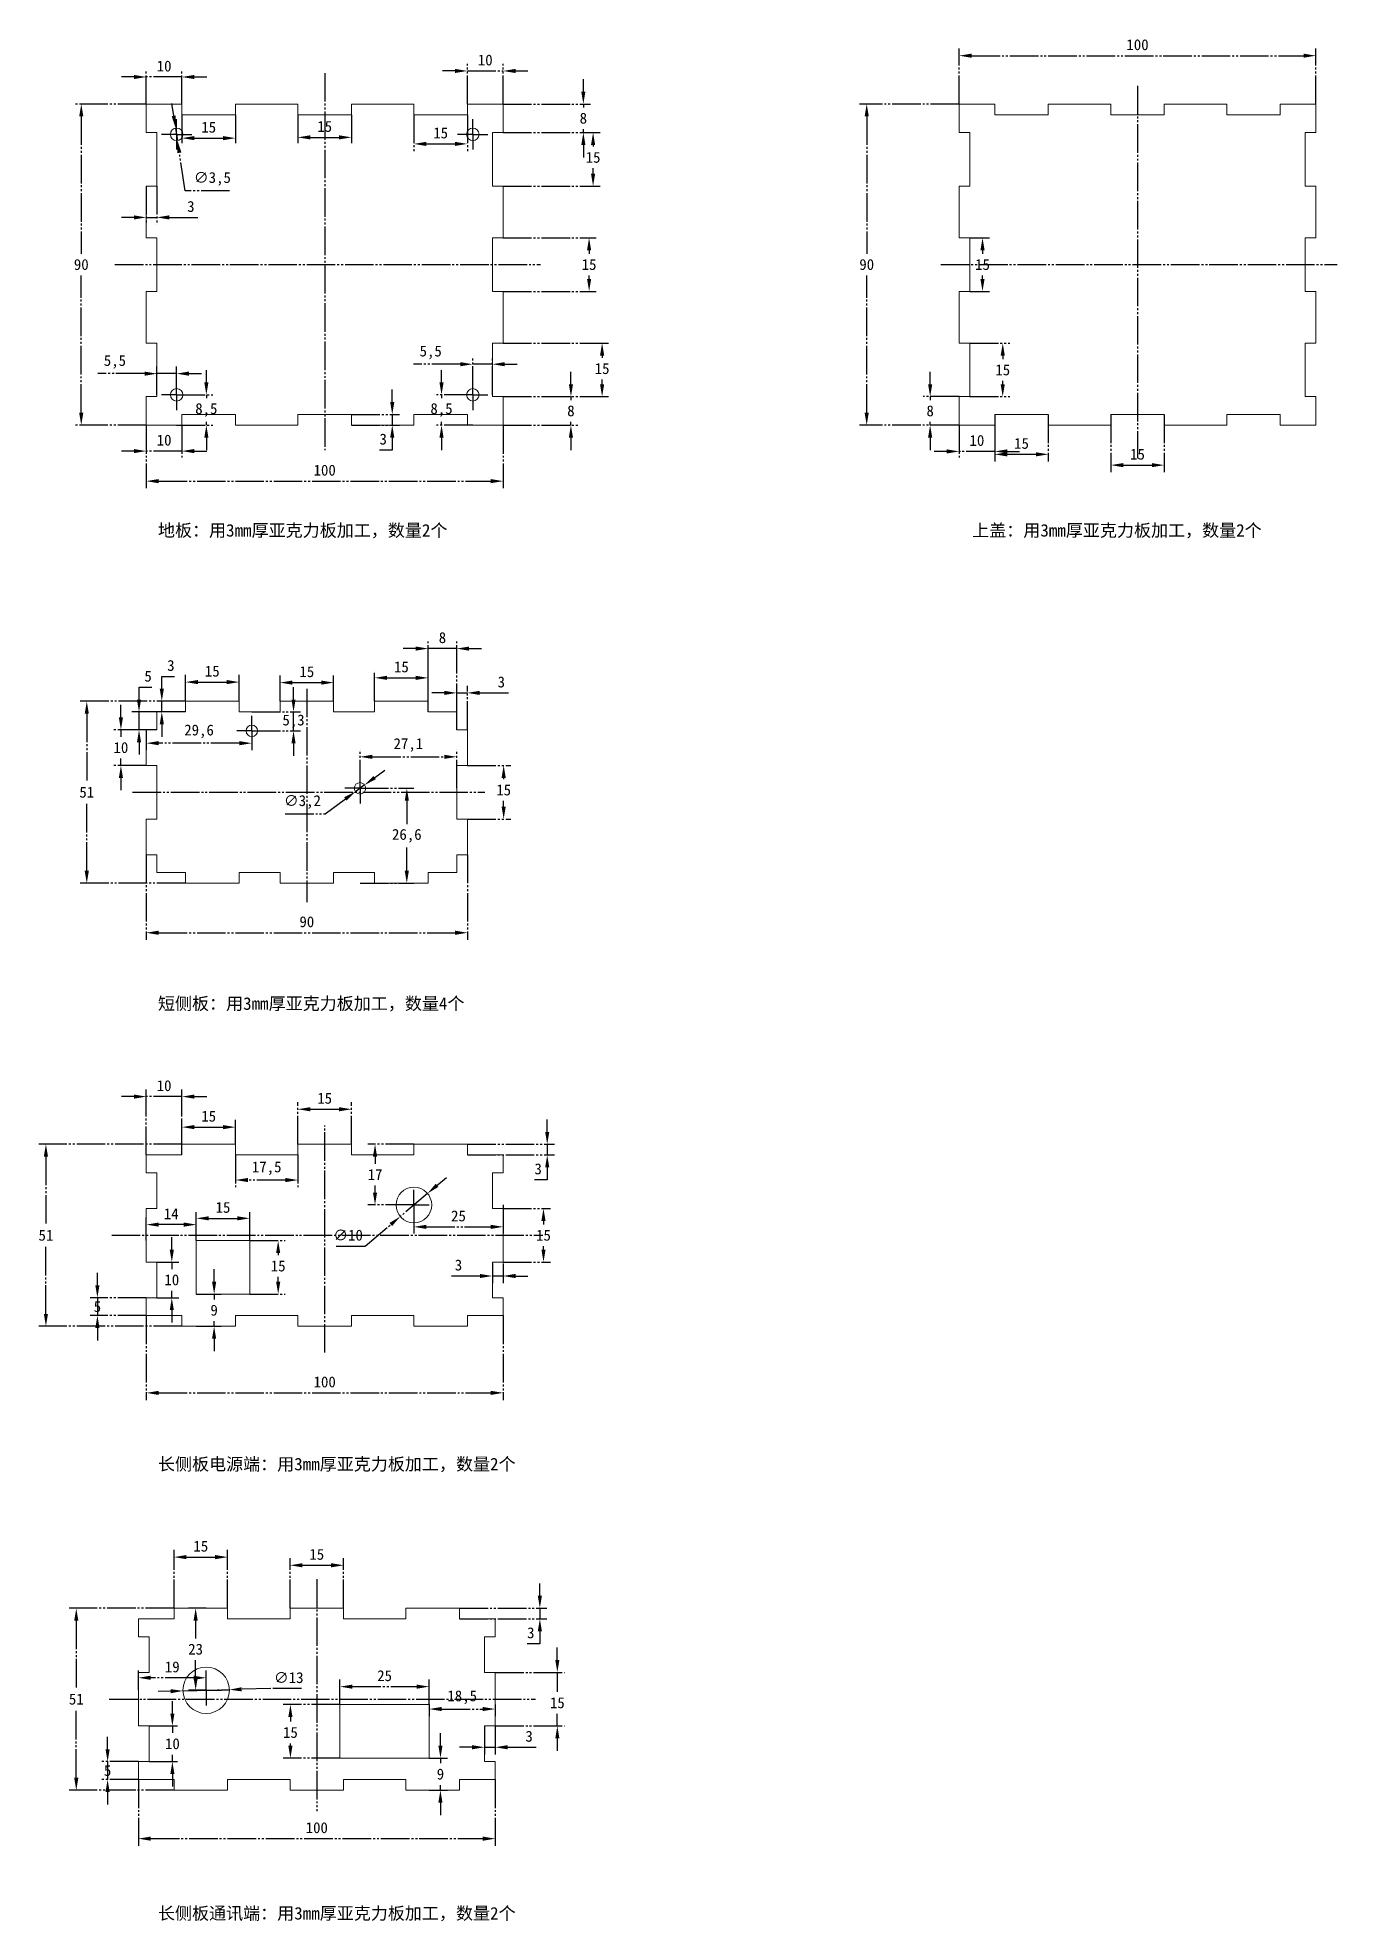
# Model space of a CAD drawing. Header units: millimetres. Extents: x 72 to 436, y 263 to 791.
import ezdxf

# ---------------------------------------------------------------- set-up
doc = ezdxf.new("R2010")
doc.units = ezdxf.units.MM
doc.header["$PDSIZE"] = -1
doc.linetypes.add('JIS_09_08', pattern=[10.75, 8, -0.55, 0.55, -0.55, 0.55, -0.55])
doc.layers.add('10', color=7, linetype='Continuous')
doc.dimstyles.new('ISO-25', dxfattribs={"dimtxt": 2.5, "dimasz": 2.5, "dimexe": 1.25, "dimexo": 0.625, "dimtad": 1, "dimtxsty": 'Standard', "dimcen": 2.5, "dimadec": 0, "dimazin": 0, "dimtfac": 1, "dimtmove": 0, "dimatfit": 3, "dimfxl": 1, "dimarcsym": 0})

msp = doc.modelspace()

# ---------------------------------------------------------------- texts
at = {"color": 1, "linetype": 'JIS_09_08', "char_height": 3.5, "attachment_point": 1}
for s, width, heights, insert in [('{\\fSimSun|b0|i0|c134|p2;\\C40;\\c3266552;地板：用3mm厚亚克力板加工，数量2个}', 90.03219, [3.5], (105.483, 654.794)), ('{\\fSimSun|b0|i0|c134|p2;\\C40;\\c3266552;上盖：用3mm厚亚克力板加工，数量2个}', 90.03219, [3.5], (333.671, 654.794)), ('{\\fSimSun|b0|i0|c134|p2;\\C40;\\c3266552;短侧板：用3mm厚亚克力板加工，数量4个}', 90.03219, [3.5], (105.483, 522.196)), ('{\\fSimSun|b0|i0|c134|p2;\\C40;\\c3266552;长侧板电源端：用3mm厚亚克力板加工，数量2个}', 111.99465, [7.512], (105.483, 393.137)), ('{\\fSimSun|b0|i0|c134|p2;\\C40;\\c3266552;长侧板通讯端：用3mm厚亚克力板加工，数量2个}', 118.14126, [6.595], (105.483, 267.267))]:
    msp.add_mtext_dynamic_manual_height_columns(s, width=width, gutter_width=17.5, heights=heights, dxfattribs=dict(at, insert=insert))

# ---------------------------------------------------------------- blocks, each defined once
blk = doc.blocks.new('SW_CENTERMARKSYMBOL_0')
at = {"layer": '10', "color": 0}
for p, q in [((-2.5, 0), (-4.25, 0)), ((0, 0), (-2.5, 0)), ((0, 2.5), (0, 4.25)), ((0, 0), (0, 2.5)), ((0, 0), (0, -2.5)), ((0, 0), (2.5, 0)), ((2.5, 0), (4.25, 0)), ((0, -2.5), (0, -4.25))]:
    blk.add_line(p, q, dxfattribs=at)
blk = doc.blocks.new('SW_CENTERMARKSYMBOL_1')
at = {"layer": '10', "color": 0}
for p, q in [((-2.5, 0), (-4.25, 0)), ((0, 0), (-2.5, 0)), ((0, 2.5), (0, 4.25)), ((0, 0), (0, 2.5)), ((0, 0), (0, -2.5)), ((0, 0), (2.5, 0)), ((2.5, 0), (4.25, 0)), ((0, -2.5), (0, -4.25))]:
    blk.add_line(p, q, dxfattribs=at)
blk = doc.blocks.new('SW_CENTERMARKSYMBOL_2')
at = {"layer": '10', "color": 0}
for p, q in [((-2.5, 0), (-4.25, 0)), ((0, 0), (-2.5, 0)), ((0, 2.5), (0, 4.25)), ((0, 0), (0, 2.5)), ((0, 0), (0, -2.5)), ((0, 0), (2.5, 0)), ((2.5, 0), (4.25, 0)), ((0, -2.5), (0, -4.25))]:
    blk.add_line(p, q, dxfattribs=at)
blk = doc.blocks.new('SW_CENTERMARKSYMBOL_3')
at = {"layer": '10', "color": 0}
for p, q in [((-2.5, 0), (-4.25, 0)), ((0, 0), (-2.5, 0)), ((0, 2.5), (0, 4.25)), ((0, 0), (0, 2.5)), ((0, 0), (0, -2.5)), ((0, 0), (2.5, 0)), ((2.5, 0), (4.25, 0)), ((0, -2.5), (0, -4.25))]:
    blk.add_line(p, q, dxfattribs=at)
blk = doc.blocks.new('SW_CENTERMARKSYMBOL_4')
at = {"layer": '10', "color": 0}
for p, q in [((-2.5, 0), (-4.25, 0)), ((0, 0), (-2.5, 0)), ((0, 2.5), (0, 4.25)), ((0, 0), (0, 2.5)), ((0, 0), (0, -2.5)), ((0, 0), (2.5, 0)), ((2.5, 0), (4.25, 0)), ((0, -2.5), (0, -4.25))]:
    blk.add_line(p, q, dxfattribs=at)
blk = doc.blocks.new('SW_CENTERMARKSYMBOL_5')
at = {"layer": '10', "color": 0}
for p, q in [((-2.5, 0), (-4.25, 0)), ((0, 0), (-2.5, 0)), ((0, 2.5), (0, 4.25)), ((0, 0), (0, 2.5)), ((0, 0), (0, -2.5)), ((0, 0), (2.5, 0)), ((2.5, 0), (4.25, 0)), ((0, -2.5), (0, -4.25))]:
    blk.add_line(p, q, dxfattribs=at)
blk = doc.blocks.new('SW_CENTERMARKSYMBOL_6')
at = {"layer": '10', "color": 0}
for p, q in [((-2.5, 0), (-4.25, 0)), ((0, 0), (-2.5, 0)), ((0, 2.5), (0, 4.25)), ((0, 0), (0, 2.5)), ((0, 0), (0, -2.5)), ((0, 0), (2.5, 0)), ((2.5, 0), (4.25, 0)), ((0, -2.5), (0, -4.25))]:
    blk.add_line(p, q, dxfattribs=at)
blk = doc.blocks.new('SW_CENTERMARKSYMBOL_7')
at = {"layer": '10', "color": 0}
for p, q in [((-2.5, 0), (-4.25, 0)), ((0, 0), (-2.5, 0)), ((0, 2.5), (0, 4.25)), ((0, 0), (0, 2.5)), ((0, 0), (0, -2.5)), ((0, 0), (2.5, 0)), ((2.5, 0), (4.25, 0)), ((0, -2.5), (0, -4.25))]:
    blk.add_line(p, q, dxfattribs=at)
blk = doc.blocks.new('*D9')
at = {"color": 3, "linetype": 'JIS_09_08', "lineweight": -2, "transparency": 16777216}
for p, q in [((102.21, 772.51), (82, 772.51)), ((84, 769.03), (84, 730.55)), ((84, 685.99), (84, 724.46)), ((102.21, 682.51), (82, 682.51))]:
    blk.add_line(p, q, dxfattribs=at)
at = {"color": 3, "linetype": 'JIS_09_08', "transparency": 16777216}
for points in [[(83.42, 769.03), (84.58, 769.03), (84, 772.51)], [(83.42, 685.99), (84.58, 685.99), (84, 682.51)]]:
    blk.add_solid(points, dxfattribs=at)
at = {"layer": 'Defpoints', "color": 0, "linetype": 'JIS_09_08', "transparency": 16777216}
for p in [(102.21, 772.51), (84, 682.51), (102.21, 682.51)]:
    blk.add_point(p, dxfattribs=at)
at = {"color": 3, "linetype": 'JIS_09_08', "transparency": 16777216, "insert": (84, 727.51), "char_height": 3.05, "attachment_point": 5}
blk.add_mtext('90', dxfattribs=at)
blk = doc.blocks.new('*D10')
at = {"color": 3, "linetype": 'JIS_09_08', "lineweight": -2, "transparency": 16777216}
for p, q in [((102.21, 682.51), (102.21, 664.83)), ((202.21, 682.51), (202.21, 664.83)), ((105.69, 666.83), (198.73, 666.83))]:
    blk.add_line(p, q, dxfattribs=at)
at = {"color": 3, "linetype": 'JIS_09_08', "transparency": 16777216}
for points in [[(105.69, 667.41), (105.69, 666.25), (102.21, 666.83)], [(198.73, 667.41), (198.73, 666.25), (202.21, 666.83)]]:
    blk.add_solid(points, dxfattribs=at)
at = {"layer": 'Defpoints', "color": 0, "linetype": 'JIS_09_08', "transparency": 16777216}
for p in [(102.21, 682.51), (202.21, 682.51), (202.21, 666.83)]:
    blk.add_point(p, dxfattribs=at)
at = {"color": 3, "linetype": 'JIS_09_08', "transparency": 16777216, "insert": (152.21, 669.88), "char_height": 3.05, "attachment_point": 5}
blk.add_mtext('100', dxfattribs=at)
blk = doc.blocks.new('*D11')
at = {"color": 3, "linetype": 'JIS_09_08', "lineweight": -2, "transparency": 16777216}
for p, q in [((109.92, 769.18), (109.4, 772.62)), ((110.45, 765.74), (110.97, 762.28)), ((113.12, 748.22), (111.5, 758.84)), ((125.57, 748.22), (113.12, 748.22))]:
    blk.add_line(p, q, dxfattribs=at)
at = {"color": 3, "linetype": 'JIS_09_08', "transparency": 16777216}
for points in [[(110.5, 769.26), (109.35, 769.09), (110.45, 765.74)], [(112.07, 758.92), (110.93, 758.75), (110.97, 762.28)]]:
    blk.add_solid(points, dxfattribs=at)
at = {"layer": 'Defpoints', "color": 0, "linetype": 'JIS_09_08', "transparency": 16777216}
for p in [(110.45, 765.74), (110.97, 762.28)]:
    blk.add_point(p, dxfattribs=at)
at = {"color": 3, "linetype": 'JIS_09_08', "transparency": 16777216, "insert": (120.74, 751.52), "char_height": 3.05, "attachment_point": 5}
blk.add_mtext('∅3,5', dxfattribs=at)
blk = doc.blocks.new('*D12')
at = {"color": 3, "linetype": 'JIS_09_08', "lineweight": -2, "transparency": 16777216}
for p, q in [((112.21, 769.51), (112.21, 760.95)), ((127.21, 769.51), (127.21, 760.95)), ((115.69, 762.95), (123.73, 762.95))]:
    blk.add_line(p, q, dxfattribs=at)
at = {"color": 3, "linetype": 'JIS_09_08', "transparency": 16777216}
for points in [[(115.69, 763.53), (115.69, 762.37), (112.21, 762.95)], [(123.73, 763.53), (123.73, 762.37), (127.21, 762.95)]]:
    blk.add_solid(points, dxfattribs=at)
at = {"layer": 'Defpoints', "color": 0, "linetype": 'JIS_09_08', "transparency": 16777216}
for p in [(112.21, 769.51), (127.21, 769.51), (127.21, 762.95)]:
    blk.add_point(p, dxfattribs=at)
at = {"color": 3, "linetype": 'JIS_09_08', "transparency": 16777216, "insert": (119.71, 765.99), "char_height": 3.05, "attachment_point": 5}
blk.add_mtext('15', dxfattribs=at)
blk = doc.blocks.new('*D13')
at = {"color": 3, "linetype": 'JIS_09_08', "lineweight": -2, "transparency": 16777216}
for p, q in [((144.71, 769.51), (144.71, 761.16)), ((159.71, 769.51), (159.71, 761.16)), ((148.19, 763.16), (156.23, 763.16))]:
    blk.add_line(p, q, dxfattribs=at)
at = {"color": 3, "linetype": 'JIS_09_08', "transparency": 16777216}
for points in [[(148.19, 763.74), (148.19, 762.58), (144.71, 763.16)], [(156.23, 763.74), (156.23, 762.58), (159.71, 763.16)]]:
    blk.add_solid(points, dxfattribs=at)
at = {"layer": 'Defpoints', "color": 0, "linetype": 'JIS_09_08', "transparency": 16777216}
for p in [(144.71, 769.51), (159.71, 769.51), (159.71, 763.16)]:
    blk.add_point(p, dxfattribs=at)
at = {"color": 3, "linetype": 'JIS_09_08', "transparency": 16777216, "insert": (152.21, 766.2), "char_height": 3.05, "attachment_point": 5}
blk.add_mtext('15', dxfattribs=at)
blk = doc.blocks.new('*D14')
at = {"color": 3, "linetype": 'JIS_09_08', "lineweight": -2, "transparency": 16777216}
for p, q in [((177.21, 769.51), (177.21, 759.33)), ((192.21, 769.51), (192.21, 759.33)), ((180.69, 761.33), (188.73, 761.33))]:
    blk.add_line(p, q, dxfattribs=at)
at = {"color": 3, "linetype": 'JIS_09_08', "transparency": 16777216}
for points in [[(180.69, 761.91), (180.69, 760.75), (177.21, 761.33)], [(188.73, 761.91), (188.73, 760.75), (192.21, 761.33)]]:
    blk.add_solid(points, dxfattribs=at)
at = {"layer": 'Defpoints', "color": 0, "linetype": 'JIS_09_08', "transparency": 16777216}
for p in [(177.21, 769.51), (192.21, 769.51), (192.21, 761.33)]:
    blk.add_point(p, dxfattribs=at)
at = {"color": 3, "linetype": 'JIS_09_08', "transparency": 16777216, "insert": (184.71, 764.38), "char_height": 3.05, "attachment_point": 5}
blk.add_mtext('15', dxfattribs=at)
blk = doc.blocks.new('*D15')
at = {"color": 3, "linetype": 'JIS_09_08', "lineweight": -2, "transparency": 16777216}
for p, q in [((102.21, 749.51), (102.21, 738.73)), ((105.21, 749.51), (105.21, 738.73)), ((98.73, 740.73), (95.25, 740.73)), ((102.21, 740.73), (105.21, 740.73)), ((108.69, 740.73), (117.25, 740.73))]:
    blk.add_line(p, q, dxfattribs=at)
at = {"color": 3, "linetype": 'JIS_09_08', "transparency": 16777216}
for points in [[(98.73, 741.31), (98.73, 740.15), (102.21, 740.73)], [(108.69, 741.31), (108.69, 740.15), (105.21, 740.73)]]:
    blk.add_solid(points, dxfattribs=at)
at = {"layer": 'Defpoints', "color": 0, "linetype": 'JIS_09_08', "transparency": 16777216}
for p in [(102.21, 749.51), (105.21, 749.51), (105.21, 740.73)]:
    blk.add_point(p, dxfattribs=at)
at = {"color": 3, "linetype": 'JIS_09_08', "transparency": 16777216, "insert": (114.71, 743.78), "char_height": 3.05, "attachment_point": 5}
blk.add_mtext('3', dxfattribs=at)
blk = doc.blocks.new('*D16')
at = {"color": 3, "linetype": 'JIS_09_08', "lineweight": -2, "transparency": 16777216}
for p, q in [((102.21, 772.51), (102.21, 782.08)), ((112.21, 772.51), (112.21, 782.08)), ((98.73, 780.08), (95.25, 780.08)), ((112.21, 780.08), (102.21, 780.08)), ((115.69, 780.08), (119.17, 780.08))]:
    blk.add_line(p, q, dxfattribs=at)
at = {"color": 3, "linetype": 'JIS_09_08', "transparency": 16777216}
for points in [[(98.73, 780.66), (98.73, 779.5), (102.21, 780.08)], [(115.69, 780.66), (115.69, 779.5), (112.21, 780.08)]]:
    blk.add_solid(points, dxfattribs=at)
at = {"layer": 'Defpoints', "color": 0, "linetype": 'JIS_09_08', "transparency": 16777216}
for p in [(102.21, 780.08), (102.21, 772.51), (112.21, 772.51)]:
    blk.add_point(p, dxfattribs=at)
at = {"color": 3, "linetype": 'JIS_09_08', "transparency": 16777216, "insert": (107.21, 783.12), "char_height": 3.05, "attachment_point": 5}
blk.add_mtext('10', dxfattribs=at)
blk = doc.blocks.new('*D17')
at = {"color": 3, "linetype": 'JIS_09_08', "lineweight": -2, "transparency": 16777216}
for p, q in [((188.73, 781.77), (185.25, 781.77)), ((192.21, 772.51), (192.21, 783.77)), ((192.21, 781.77), (202.21, 781.77)), ((202.21, 772.51), (202.21, 783.77)), ((205.69, 781.77), (209.17, 781.77))]:
    blk.add_line(p, q, dxfattribs=at)
at = {"color": 3, "linetype": 'JIS_09_08', "transparency": 16777216}
for points in [[(188.73, 782.35), (188.73, 781.19), (192.21, 781.77)], [(205.69, 782.35), (205.69, 781.19), (202.21, 781.77)]]:
    blk.add_solid(points, dxfattribs=at)
at = {"layer": 'Defpoints', "color": 0, "linetype": 'JIS_09_08', "transparency": 16777216}
for p in [(202.21, 781.77), (192.21, 772.51), (202.21, 772.51)]:
    blk.add_point(p, dxfattribs=at)
at = {"color": 3, "linetype": 'JIS_09_08', "transparency": 16777216, "insert": (197.21, 784.82), "char_height": 3.05, "attachment_point": 5}
blk.add_mtext('10', dxfattribs=at)
blk = doc.blocks.new('*D18')
at = {"color": 3, "linetype": 'JIS_09_08', "lineweight": -2, "transparency": 16777216}
for p, q in [((221.22, 693.99), (221.22, 697.47)), ((202.21, 690.51), (223.22, 690.51)), ((221.22, 690.51), (221.22, 689.55)), ((202.21, 682.51), (223.22, 682.51)), ((221.22, 682.51), (221.22, 683.46)), ((221.22, 679.03), (221.22, 675.55))]:
    blk.add_line(p, q, dxfattribs=at)
at = {"color": 3, "linetype": 'JIS_09_08', "transparency": 16777216}
for points in [[(220.64, 693.99), (221.8, 693.99), (221.22, 690.51)], [(220.64, 679.03), (221.8, 679.03), (221.22, 682.51)]]:
    blk.add_solid(points, dxfattribs=at)
at = {"layer": 'Defpoints', "color": 0, "linetype": 'JIS_09_08', "transparency": 16777216}
for p in [(202.21, 690.51), (202.21, 682.51), (221.22, 682.51)]:
    blk.add_point(p, dxfattribs=at)
at = {"color": 3, "linetype": 'JIS_09_08', "transparency": 16777216, "insert": (221.22, 686.51), "char_height": 3.05, "attachment_point": 5}
blk.add_mtext('8', dxfattribs=at)
blk = doc.blocks.new('*D19')
at = {"color": 3, "linetype": 'JIS_09_08', "lineweight": -2, "transparency": 16777216}
for p, q in [((102.21, 682.51), (102.21, 673.25)), ((112.21, 682.51), (112.21, 673.25)), ((98.73, 675.25), (95.25, 675.25)), ((112.21, 675.25), (102.21, 675.25)), ((115.69, 675.25), (119.17, 675.25))]:
    blk.add_line(p, q, dxfattribs=at)
at = {"color": 3, "linetype": 'JIS_09_08', "transparency": 16777216}
for points in [[(98.73, 675.83), (98.73, 674.67), (102.21, 675.25)], [(115.69, 675.83), (115.69, 674.67), (112.21, 675.25)]]:
    blk.add_solid(points, dxfattribs=at)
at = {"layer": 'Defpoints', "color": 0, "linetype": 'JIS_09_08', "transparency": 16777216}
for p in [(102.21, 682.51), (112.21, 682.51), (102.21, 675.25)]:
    blk.add_point(p, dxfattribs=at)
at = {"color": 3, "linetype": 'JIS_09_08', "transparency": 16777216, "insert": (107.21, 678.3), "char_height": 3.05, "attachment_point": 5}
blk.add_mtext('10', dxfattribs=at)
blk = doc.blocks.new('*D20')
at = {"color": 3, "linetype": 'JIS_09_08', "lineweight": -2, "transparency": 16777216}
for p, q in [((224.7, 775.99), (224.7, 779.47)), ((202.21, 772.51), (226.7, 772.51)), ((224.7, 772.51), (224.7, 771.55)), ((224.7, 764.51), (224.7, 765.46)), ((202.21, 764.51), (226.7, 764.51)), ((224.7, 761.03), (224.7, 757.55))]:
    blk.add_line(p, q, dxfattribs=at)
at = {"color": 3, "linetype": 'JIS_09_08', "transparency": 16777216}
for points in [[(224.12, 775.99), (225.28, 775.99), (224.7, 772.51)], [(224.12, 761.03), (225.28, 761.03), (224.7, 764.51)]]:
    blk.add_solid(points, dxfattribs=at)
at = {"layer": 'Defpoints', "color": 0, "linetype": 'JIS_09_08', "transparency": 16777216}
for p in [(202.21, 772.51), (224.7, 772.51), (202.21, 764.51)]:
    blk.add_point(p, dxfattribs=at)
at = {"color": 3, "linetype": 'JIS_09_08', "transparency": 16777216, "insert": (224.7, 768.51), "char_height": 3.05, "attachment_point": 5}
blk.add_mtext('8', dxfattribs=at)
blk = doc.blocks.new('*D22')
at = {"color": 3, "linetype": 'JIS_09_08', "lineweight": -2, "transparency": 16777216}
for p, q in [((202.21, 764.51), (229.43, 764.51)), ((227.43, 761.03), (227.43, 760.59)), ((227.43, 752.99), (227.43, 754.5)), ((202.21, 749.51), (229.43, 749.51))]:
    blk.add_line(p, q, dxfattribs=at)
at = {"color": 3, "linetype": 'JIS_09_08', "transparency": 16777216}
for points in [[(226.85, 761.03), (228.01, 761.03), (227.43, 764.51)], [(226.85, 752.99), (228.01, 752.99), (227.43, 749.51)]]:
    blk.add_solid(points, dxfattribs=at)
at = {"layer": 'Defpoints', "color": 0, "linetype": 'JIS_09_08', "transparency": 16777216}
for p in [(202.21, 764.51), (202.21, 749.51), (227.43, 749.51)]:
    blk.add_point(p, dxfattribs=at)
at = {"color": 3, "linetype": 'JIS_09_08', "transparency": 16777216, "insert": (227.43, 757.55), "char_height": 3.05, "attachment_point": 5}
blk.add_mtext('15', dxfattribs=at)
blk = doc.blocks.new('*D23')
at = {"color": 3, "linetype": 'JIS_09_08', "lineweight": -2, "transparency": 16777216}
for p, q in [((202.21, 735.01), (228.31, 735.01)), ((226.31, 731.53), (226.31, 730.55)), ((226.31, 723.49), (226.31, 724.46)), ((202.21, 720.01), (228.31, 720.01))]:
    blk.add_line(p, q, dxfattribs=at)
at = {"color": 3, "linetype": 'JIS_09_08', "transparency": 16777216}
for points in [[(225.73, 731.53), (226.89, 731.53), (226.31, 735.01)], [(225.73, 723.49), (226.89, 723.49), (226.31, 720.01)]]:
    blk.add_solid(points, dxfattribs=at)
at = {"layer": 'Defpoints', "color": 0, "linetype": 'JIS_09_08', "transparency": 16777216}
for p in [(202.21, 735.01), (202.21, 720.01), (226.31, 720.01)]:
    blk.add_point(p, dxfattribs=at)
at = {"color": 3, "linetype": 'JIS_09_08', "transparency": 16777216, "insert": (226.31, 727.51), "char_height": 3.05, "attachment_point": 5}
blk.add_mtext('15', dxfattribs=at)
blk = doc.blocks.new('*D24')
at = {"color": 3, "linetype": 'JIS_09_08', "lineweight": -2, "transparency": 16777216}
for p, q in [((202.21, 705.51), (231.96, 705.51)), ((229.96, 702.03), (229.96, 701.4)), ((229.96, 693.99), (229.96, 695.3)), ((202.21, 690.51), (231.96, 690.51))]:
    blk.add_line(p, q, dxfattribs=at)
at = {"color": 3, "linetype": 'JIS_09_08', "transparency": 16777216}
for points in [[(229.38, 702.03), (230.54, 702.03), (229.96, 705.51)], [(229.38, 693.99), (230.54, 693.99), (229.96, 690.51)]]:
    blk.add_solid(points, dxfattribs=at)
at = {"layer": 'Defpoints', "color": 0, "linetype": 'JIS_09_08', "transparency": 16777216}
for p in [(202.21, 705.51), (202.21, 690.51), (229.96, 690.51)]:
    blk.add_point(p, dxfattribs=at)
at = {"color": 3, "linetype": 'JIS_09_08', "transparency": 16777216, "insert": (229.96, 698.35), "char_height": 3.05, "attachment_point": 5}
blk.add_mtext('15', dxfattribs=at)
blk = doc.blocks.new('*D25')
at = {"color": 3, "linetype": 'JIS_09_08', "lineweight": -2, "transparency": 16777216}
for p, q in [((171.15, 688.99), (171.15, 692.47)), ((159.71, 685.51), (173.15, 685.51)), ((159.71, 682.51), (173.15, 682.51)), ((171.15, 685.51), (171.15, 682.51)), ((171.15, 679.03), (171.15, 675.55)), ((171.15, 675.55), (167.59, 675.55))]:
    blk.add_line(p, q, dxfattribs=at)
at = {"color": 3, "linetype": 'JIS_09_08', "transparency": 16777216}
for points in [[(170.57, 688.99), (171.73, 688.99), (171.15, 685.51)], [(170.57, 679.03), (171.73, 679.03), (171.15, 682.51)]]:
    blk.add_solid(points, dxfattribs=at)
at = {"layer": 'Defpoints', "color": 0, "linetype": 'JIS_09_08', "transparency": 16777216}
for p in [(159.71, 685.51), (159.71, 682.51), (171.15, 682.51)]:
    blk.add_point(p, dxfattribs=at)
at = {"color": 3, "linetype": 'JIS_09_08', "transparency": 16777216, "insert": (168.61, 678.59), "char_height": 3.05, "attachment_point": 5}
blk.add_mtext('3', dxfattribs=at)
blk = doc.blocks.new('*D26')
at = {"color": 3, "linetype": 'JIS_09_08', "lineweight": -2, "transparency": 16777216}
for p, q in [((113.21, 605.15), (83.54, 605.15)), ((85.54, 601.67), (85.54, 582.7)), ((85.54, 557.63), (85.54, 576.6)), ((113.21, 554.15), (83.54, 554.15))]:
    blk.add_line(p, q, dxfattribs=at)
at = {"color": 3, "linetype": 'JIS_09_08', "transparency": 16777216}
for points in [[(84.96, 601.67), (86.12, 601.67), (85.54, 605.15)], [(84.96, 557.63), (86.12, 557.63), (85.54, 554.15)]]:
    blk.add_solid(points, dxfattribs=at)
at = {"layer": 'Defpoints', "color": 0, "linetype": 'JIS_09_08', "transparency": 16777216}
for p in [(113.21, 605.15), (85.54, 554.15), (113.21, 554.15)]:
    blk.add_point(p, dxfattribs=at)
at = {"color": 3, "linetype": 'JIS_09_08', "transparency": 16777216, "insert": (85.54, 579.65), "char_height": 3.05, "attachment_point": 5}
blk.add_mtext('51', dxfattribs=at)
blk = doc.blocks.new('*D27')
at = {"color": 3, "linetype": 'JIS_09_08', "lineweight": -2, "transparency": 16777216}
for p, q in [((102.21, 562.15), (102.21, 538.28)), ((192.21, 562.15), (192.21, 538.28)), ((105.69, 540.28), (188.73, 540.28))]:
    blk.add_line(p, q, dxfattribs=at)
at = {"color": 3, "linetype": 'JIS_09_08', "transparency": 16777216}
for points in [[(105.69, 540.86), (105.69, 539.7), (102.21, 540.28)], [(188.73, 540.86), (188.73, 539.7), (192.21, 540.28)]]:
    blk.add_solid(points, dxfattribs=at)
at = {"layer": 'Defpoints', "color": 0, "linetype": 'JIS_09_08', "transparency": 16777216}
for p in [(102.21, 562.15), (192.21, 562.15), (192.21, 540.28)]:
    blk.add_point(p, dxfattribs=at)
at = {"color": 3, "linetype": 'JIS_09_08', "transparency": 16777216, "insert": (147.21, 543.33), "char_height": 3.05, "attachment_point": 5}
blk.add_mtext('90', dxfattribs=at)
blk = doc.blocks.new('*D28')
at = {"color": 3, "linetype": 'JIS_09_08', "lineweight": -2, "transparency": 16777216}
for p, q in [((112.21, 481), (72.09, 481)), ((74.09, 477.52), (74.09, 458.55)), ((74.09, 433.48), (74.09, 452.45)), ((112.21, 430), (72.09, 430))]:
    blk.add_line(p, q, dxfattribs=at)
at = {"color": 3, "linetype": 'JIS_09_08', "transparency": 16777216}
for points in [[(73.51, 477.52), (74.67, 477.52), (74.09, 481)], [(73.51, 433.48), (74.67, 433.48), (74.09, 430)]]:
    blk.add_solid(points, dxfattribs=at)
at = {"layer": 'Defpoints', "color": 0, "linetype": 'JIS_09_08', "transparency": 16777216}
for p in [(112.21, 481), (74.09, 430), (112.21, 430)]:
    blk.add_point(p, dxfattribs=at)
at = {"color": 3, "linetype": 'JIS_09_08', "transparency": 16777216, "insert": (74.09, 455.5), "char_height": 3.05, "attachment_point": 5}
blk.add_mtext('51', dxfattribs=at)
blk = doc.blocks.new('*D29')
at = {"color": 3, "linetype": 'JIS_09_08', "lineweight": -2, "transparency": 16777216}
for p, q in [((102.21, 433), (102.21, 409.34)), ((202.21, 433), (202.21, 409.34)), ((105.69, 411.34), (198.73, 411.34))]:
    blk.add_line(p, q, dxfattribs=at)
at = {"color": 3, "linetype": 'JIS_09_08', "transparency": 16777216}
for points in [[(105.69, 411.92), (105.69, 410.76), (102.21, 411.34)], [(198.73, 411.92), (198.73, 410.76), (202.21, 411.34)]]:
    blk.add_solid(points, dxfattribs=at)
at = {"layer": 'Defpoints', "color": 0, "linetype": 'JIS_09_08', "transparency": 16777216}
for p in [(102.21, 433), (202.21, 433), (202.21, 411.34)]:
    blk.add_point(p, dxfattribs=at)
at = {"color": 3, "linetype": 'JIS_09_08', "transparency": 16777216, "insert": (152.21, 414.39), "char_height": 3.05, "attachment_point": 5}
blk.add_mtext('100', dxfattribs=at)
blk = doc.blocks.new('*D30')
at = {"color": 3, "linetype": 'JIS_09_08', "lineweight": -2, "transparency": 16777216}
for p, q in [((110, 351), (80.6, 351)), ((82.6, 347.52), (82.6, 328.55)), ((82.6, 303.48), (82.6, 322.45)), ((110, 300), (80.6, 300))]:
    blk.add_line(p, q, dxfattribs=at)
at = {"color": 3, "linetype": 'JIS_09_08', "transparency": 16777216}
for points in [[(82.02, 347.52), (83.18, 347.52), (82.6, 351)], [(82.02, 303.48), (83.18, 303.48), (82.6, 300)]]:
    blk.add_solid(points, dxfattribs=at)
at = {"layer": 'Defpoints', "color": 0, "linetype": 'JIS_09_08', "transparency": 16777216}
for p in [(110, 351), (82.6, 300), (110, 300)]:
    blk.add_point(p, dxfattribs=at)
at = {"color": 3, "linetype": 'JIS_09_08', "transparency": 16777216, "insert": (82.6, 325.5), "char_height": 3.05, "attachment_point": 5}
blk.add_mtext('51', dxfattribs=at)
blk = doc.blocks.new('*D31')
at = {"color": 3, "linetype": 'JIS_09_08', "lineweight": -2, "transparency": 16777216}
for p, q in [((100, 303), (100, 284.42)), ((200, 303), (200, 284.42)), ((103.48, 286.42), (196.52, 286.42))]:
    blk.add_line(p, q, dxfattribs=at)
at = {"color": 3, "linetype": 'JIS_09_08', "transparency": 16777216}
for points in [[(103.48, 287), (103.48, 285.84), (100, 286.42)], [(196.52, 287), (196.52, 285.84), (200, 286.42)]]:
    blk.add_solid(points, dxfattribs=at)
at = {"layer": 'Defpoints', "color": 0, "linetype": 'JIS_09_08', "transparency": 16777216}
for p in [(100, 303), (200, 303), (200, 286.42)]:
    blk.add_point(p, dxfattribs=at)
at = {"color": 3, "linetype": 'JIS_09_08', "transparency": 16777216, "insert": (150, 289.47), "char_height": 3.05, "attachment_point": 5}
blk.add_mtext('100', dxfattribs=at)
blk = doc.blocks.new('*D32')
at = {"color": 3, "linetype": 'JIS_09_08', "lineweight": -2, "transparency": 16777216}
for p, q in [((330, 772.51), (302.11, 772.51)), ((304.11, 769.03), (304.11, 730.55)), ((304.11, 685.99), (304.11, 724.46)), ((330, 682.51), (302.11, 682.51))]:
    blk.add_line(p, q, dxfattribs=at)
at = {"color": 3, "linetype": 'JIS_09_08', "transparency": 16777216}
for points in [[(303.53, 769.03), (304.69, 769.03), (304.11, 772.51)], [(303.53, 685.99), (304.69, 685.99), (304.11, 682.51)]]:
    blk.add_solid(points, dxfattribs=at)
at = {"layer": 'Defpoints', "color": 0, "linetype": 'JIS_09_08', "transparency": 16777216}
for p in [(330, 772.51), (304.11, 682.51), (330, 682.51)]:
    blk.add_point(p, dxfattribs=at)
at = {"color": 3, "linetype": 'JIS_09_08', "transparency": 16777216, "insert": (304.11, 727.51), "char_height": 3.05, "attachment_point": 5}
blk.add_mtext('90', dxfattribs=at)
blk = doc.blocks.new('*D33')
at = {"color": 3, "linetype": 'JIS_09_08', "lineweight": -2, "transparency": 16777216}
for p, q in [((330, 772.51), (330, 788.05)), ((430, 772.51), (430, 788.05)), ((333.48, 786.05), (426.52, 786.05))]:
    blk.add_line(p, q, dxfattribs=at)
at = {"color": 3, "linetype": 'JIS_09_08', "transparency": 16777216}
for points in [[(333.48, 786.63), (333.48, 785.47), (330, 786.05)], [(426.52, 786.63), (426.52, 785.47), (430, 786.05)]]:
    blk.add_solid(points, dxfattribs=at)
at = {"layer": 'Defpoints', "color": 0, "linetype": 'JIS_09_08', "transparency": 16777216}
for p in [(430, 786.05), (330, 772.51), (430, 772.51)]:
    blk.add_point(p, dxfattribs=at)
at = {"color": 3, "linetype": 'JIS_09_08', "transparency": 16777216, "insert": (380, 789.1), "char_height": 3.05, "attachment_point": 5}
blk.add_mtext('100', dxfattribs=at)
blk = doc.blocks.new('*D34')
at = {"color": 3, "linetype": 'JIS_09_08', "lineweight": -2, "transparency": 16777216}
for p, q in [((163.4, 581.69), (160.82, 579.81)), ((166.22, 583.74), (169.03, 585.8)), ((152.32, 573.61), (158.01, 577.76)), ((141.14, 573.61), (152.32, 573.61))]:
    blk.add_line(p, q, dxfattribs=at)
at = {"color": 3, "linetype": 'JIS_09_08', "transparency": 16777216}
for points in [[(165.87, 584.21), (166.56, 583.28), (163.4, 581.69)], [(157.67, 578.23), (158.35, 577.29), (160.82, 579.81)]]:
    blk.add_solid(points, dxfattribs=at)
at = {"layer": 'Defpoints', "color": 0, "linetype": 'JIS_09_08', "transparency": 16777216}
for p in [(163.4, 581.69), (160.82, 579.81)]:
    blk.add_point(p, dxfattribs=at)
at = {"color": 3, "linetype": 'JIS_09_08', "transparency": 16777216, "insert": (145.97, 576.91), "char_height": 3.05, "attachment_point": 5}
blk.add_mtext('∅3,2', dxfattribs=at)
blk = doc.blocks.new('*D35')
at = {"color": 3, "linetype": 'JIS_09_08', "lineweight": -2, "transparency": 16777216}
for p, q in [((183.68, 469.48), (186.34, 471.73)), ((181.03, 467.23), (173.4, 460.77)), ((163.59, 452.47), (170.74, 458.52)), ((155.46, 452.47), (163.59, 452.47))]:
    blk.add_line(p, q, dxfattribs=at)
at = {"color": 3, "linetype": 'JIS_09_08', "transparency": 16777216}
for points in [[(183.31, 469.92), (184.06, 469.04), (181.03, 467.23)], [(170.37, 458.96), (171.11, 458.08), (173.4, 460.77)]]:
    blk.add_solid(points, dxfattribs=at)
at = {"layer": 'Defpoints', "color": 0, "linetype": 'JIS_09_08', "transparency": 16777216}
for p in [(181.03, 467.23), (173.4, 460.77)]:
    blk.add_point(p, dxfattribs=at)
at = {"color": 3, "linetype": 'JIS_09_08', "transparency": 16777216, "insert": (158.77, 455.52), "char_height": 3.05, "attachment_point": 5}
blk.add_mtext('∅10', dxfattribs=at)
blk = doc.blocks.new('*D36')
at = {"color": 3, "linetype": 'JIS_09_08', "lineweight": -2, "transparency": 16777216}
for p, q in [((109.02, 327.73), (105.54, 327.64)), ((112.5, 327.83), (125.5, 328.17)), ((137.06, 328.48), (128.98, 328.27)), ((145.7, 328.48), (137.06, 328.48))]:
    blk.add_line(p, q, dxfattribs=at)
at = {"color": 3, "linetype": 'JIS_09_08', "transparency": 16777216}
for points in [[(109.01, 328.31), (109.04, 327.15), (112.5, 327.83)], [(128.96, 328.85), (128.99, 327.69), (125.5, 328.17)]]:
    blk.add_solid(points, dxfattribs=at)
at = {"layer": 'Defpoints', "color": 0, "linetype": 'JIS_09_08', "transparency": 16777216}
for p in [(112.5, 327.83), (125.5, 328.17)]:
    blk.add_point(p, dxfattribs=at)
at = {"color": 3, "linetype": 'JIS_09_08', "transparency": 16777216, "insert": (142.14, 331.53), "char_height": 3.05, "attachment_point": 5}
blk.add_mtext('∅13', dxfattribs=at)
blk = doc.blocks.new('*D38')
at = {"color": 3, "linetype": 'JIS_09_08', "lineweight": -2, "transparency": 16777216}
for p, q in [((156.5, 324), (140.61, 324)), ((142.61, 320.52), (142.61, 319.22)), ((142.61, 312.48), (142.61, 313.13)), ((156.5, 309), (140.61, 309))]:
    blk.add_line(p, q, dxfattribs=at)
at = {"color": 3, "linetype": 'JIS_09_08', "transparency": 16777216}
for points in [[(142.03, 320.52), (143.19, 320.52), (142.61, 324)], [(142.03, 312.48), (143.19, 312.48), (142.61, 309)]]:
    blk.add_solid(points, dxfattribs=at)
at = {"layer": 'Defpoints', "color": 0, "linetype": 'JIS_09_08', "transparency": 16777216}
for p in [(156.5, 324), (142.61, 309), (156.5, 309)]:
    blk.add_point(p, dxfattribs=at)
at = {"color": 3, "linetype": 'JIS_09_08', "transparency": 16777216, "insert": (142.61, 316.17), "char_height": 3.05, "attachment_point": 5}
blk.add_mtext('15', dxfattribs=at)
blk = doc.blocks.new('*D39')
at = {"color": 3, "linetype": 'JIS_09_08', "lineweight": -2, "transparency": 16777216}
for p, q in [((156.5, 324), (156.5, 331.02)), ((159.98, 329.02), (178.02, 329.02)), ((181.5, 324), (181.5, 331.02))]:
    blk.add_line(p, q, dxfattribs=at)
at = {"color": 3, "linetype": 'JIS_09_08', "transparency": 16777216}
for points in [[(159.98, 329.6), (159.98, 328.44), (156.5, 329.02)], [(178.02, 329.6), (178.02, 328.44), (181.5, 329.02)]]:
    blk.add_solid(points, dxfattribs=at)
at = {"layer": 'Defpoints', "color": 0, "linetype": 'JIS_09_08', "transparency": 16777216}
for p in [(181.5, 329.02), (156.5, 324), (181.5, 324)]:
    blk.add_point(p, dxfattribs=at)
at = {"color": 3, "linetype": 'JIS_09_08', "transparency": 16777216, "insert": (169, 332.07), "char_height": 3.05, "attachment_point": 5}
blk.add_mtext('25', dxfattribs=at)
blk = doc.blocks.new('*D40')
at = {"color": 3, "linetype": 'JIS_09_08', "lineweight": -2, "transparency": 16777216}
for p, q in [((116.21, 454), (116.21, 462.25)), ((119.69, 460.25), (127.73, 460.25)), ((131.21, 454), (131.21, 462.25))]:
    blk.add_line(p, q, dxfattribs=at)
at = {"color": 3, "linetype": 'JIS_09_08', "transparency": 16777216}
for points in [[(119.69, 460.83), (119.69, 459.67), (116.21, 460.25)], [(127.73, 460.83), (127.73, 459.67), (131.21, 460.25)]]:
    blk.add_solid(points, dxfattribs=at)
at = {"layer": 'Defpoints', "color": 0, "linetype": 'JIS_09_08', "transparency": 16777216}
for p in [(131.21, 460.25), (116.21, 454), (131.21, 454)]:
    blk.add_point(p, dxfattribs=at)
at = {"color": 3, "linetype": 'JIS_09_08', "transparency": 16777216, "insert": (123.71, 463.3), "char_height": 3.05, "attachment_point": 5}
blk.add_mtext('15', dxfattribs=at)
blk = doc.blocks.new('*D41')
at = {"color": 3, "linetype": 'JIS_09_08', "lineweight": -2, "transparency": 16777216}
for p, q in [((131.21, 454), (141.18, 454)), ((139.18, 450.52), (139.18, 449.93)), ((139.18, 442.48), (139.18, 443.83)), ((131.21, 439), (141.18, 439))]:
    blk.add_line(p, q, dxfattribs=at)
at = {"color": 3, "linetype": 'JIS_09_08', "transparency": 16777216}
for points in [[(138.6, 450.52), (139.76, 450.52), (139.18, 454)], [(138.6, 442.48), (139.76, 442.48), (139.18, 439)]]:
    blk.add_solid(points, dxfattribs=at)
at = {"layer": 'Defpoints', "color": 0, "linetype": 'JIS_09_08', "transparency": 16777216}
for p in [(131.21, 454), (131.21, 439), (139.18, 439)]:
    blk.add_point(p, dxfattribs=at)
at = {"color": 3, "linetype": 'JIS_09_08', "transparency": 16777216, "insert": (139.18, 446.88), "char_height": 3.05, "attachment_point": 5}
blk.add_mtext('15', dxfattribs=at)
blk = doc.blocks.new('*D42')
at = {"color": 3, "linetype": 'JIS_09_08', "lineweight": -2, "transparency": 16777216}
for p, q in [((113.21, 605.15), (113.21, 612.52)), ((128.21, 605.15), (128.21, 612.52)), ((116.69, 610.52), (124.73, 610.52))]:
    blk.add_line(p, q, dxfattribs=at)
at = {"color": 3, "linetype": 'JIS_09_08', "transparency": 16777216}
for points in [[(116.69, 611.1), (116.69, 609.94), (113.21, 610.52)], [(124.73, 611.1), (124.73, 609.94), (128.21, 610.52)]]:
    blk.add_solid(points, dxfattribs=at)
at = {"layer": 'Defpoints', "color": 0, "linetype": 'JIS_09_08', "transparency": 16777216}
for p in [(128.21, 610.52), (113.21, 605.15), (128.21, 605.15)]:
    blk.add_point(p, dxfattribs=at)
at = {"color": 3, "linetype": 'JIS_09_08', "transparency": 16777216, "insert": (120.71, 613.57), "char_height": 3.05, "attachment_point": 5}
blk.add_mtext('15', dxfattribs=at)
blk = doc.blocks.new('*D43')
at = {"color": 3, "linetype": 'JIS_09_08', "lineweight": -2, "transparency": 16777216}
for p, q in [((139.71, 605.15), (139.71, 612.37)), ((154.71, 605.15), (154.71, 612.37)), ((143.19, 610.37), (151.23, 610.37))]:
    blk.add_line(p, q, dxfattribs=at)
at = {"color": 3, "linetype": 'JIS_09_08', "transparency": 16777216}
for points in [[(143.19, 610.95), (143.19, 609.79), (139.71, 610.37)], [(151.23, 610.95), (151.23, 609.79), (154.71, 610.37)]]:
    blk.add_solid(points, dxfattribs=at)
at = {"layer": 'Defpoints', "color": 0, "linetype": 'JIS_09_08', "transparency": 16777216}
for p in [(154.71, 610.37), (139.71, 605.15), (154.71, 605.15)]:
    blk.add_point(p, dxfattribs=at)
at = {"color": 3, "linetype": 'JIS_09_08', "transparency": 16777216, "insert": (147.21, 613.42), "char_height": 3.05, "attachment_point": 5}
blk.add_mtext('15', dxfattribs=at)
blk = doc.blocks.new('*D44')
at = {"color": 3, "linetype": 'JIS_09_08', "lineweight": -2, "transparency": 16777216}
for p, q in [((166.21, 605.15), (166.21, 613.71)), ((181.21, 605.15), (181.21, 613.71)), ((169.69, 611.71), (177.73, 611.71))]:
    blk.add_line(p, q, dxfattribs=at)
at = {"color": 3, "linetype": 'JIS_09_08', "transparency": 16777216}
for points in [[(169.69, 612.29), (169.69, 611.13), (166.21, 611.71)], [(177.73, 612.29), (177.73, 611.13), (181.21, 611.71)]]:
    blk.add_solid(points, dxfattribs=at)
at = {"layer": 'Defpoints', "color": 0, "linetype": 'JIS_09_08', "transparency": 16777216}
for p in [(181.21, 611.71), (166.21, 605.15), (181.21, 605.15)]:
    blk.add_point(p, dxfattribs=at)
at = {"color": 3, "linetype": 'JIS_09_08', "transparency": 16777216, "insert": (173.71, 614.76), "char_height": 3.05, "attachment_point": 5}
blk.add_mtext('15', dxfattribs=at)
blk = doc.blocks.new('*D45')
at = {"color": 3, "linetype": 'JIS_09_08', "lineweight": -2, "transparency": 16777216}
for p, q in [((192.21, 587.15), (204.37, 587.15)), ((202.37, 583.67), (202.37, 583.32)), ((202.37, 575.63), (202.37, 577.22)), ((192.21, 572.15), (204.37, 572.15))]:
    blk.add_line(p, q, dxfattribs=at)
at = {"color": 3, "linetype": 'JIS_09_08', "transparency": 16777216}
for points in [[(201.79, 583.67), (202.95, 583.67), (202.37, 587.15)], [(201.79, 575.63), (202.95, 575.63), (202.37, 572.15)]]:
    blk.add_solid(points, dxfattribs=at)
at = {"layer": 'Defpoints', "color": 0, "linetype": 'JIS_09_08', "transparency": 16777216}
for p in [(192.21, 587.15), (192.21, 572.15), (202.37, 572.15)]:
    blk.add_point(p, dxfattribs=at)
at = {"color": 3, "linetype": 'JIS_09_08', "transparency": 16777216, "insert": (202.37, 580.27), "char_height": 3.05, "attachment_point": 5}
blk.add_mtext('15', dxfattribs=at)
blk = doc.blocks.new('*D46')
at = {"color": 3, "linetype": 'JIS_09_08', "lineweight": -2, "transparency": 16777216}
for p, q in [((177.73, 619.9), (174.25, 619.9)), ((181.21, 602.15), (181.21, 621.9)), ((189.21, 619.9), (181.21, 619.9)), ((189.21, 602.15), (189.21, 621.9)), ((192.69, 619.9), (196.17, 619.9))]:
    blk.add_line(p, q, dxfattribs=at)
at = {"color": 3, "linetype": 'JIS_09_08', "transparency": 16777216}
for points in [[(177.73, 620.48), (177.73, 619.32), (181.21, 619.9)], [(192.69, 620.48), (192.69, 619.32), (189.21, 619.9)]]:
    blk.add_solid(points, dxfattribs=at)
at = {"layer": 'Defpoints', "color": 0, "linetype": 'JIS_09_08', "transparency": 16777216}
for p in [(181.21, 619.9), (181.21, 602.15), (189.21, 602.15)]:
    blk.add_point(p, dxfattribs=at)
at = {"color": 3, "linetype": 'JIS_09_08', "transparency": 16777216, "insert": (185.21, 622.95), "char_height": 3.05, "attachment_point": 5}
blk.add_mtext('8', dxfattribs=at)
blk = doc.blocks.new('*D47')
at = {"color": 3, "linetype": 'JIS_09_08', "lineweight": -2, "transparency": 16777216}
for p, q in [((185.73, 607.49), (182.25, 607.49)), ((189.21, 597.15), (189.21, 609.49)), ((189.21, 607.49), (192.21, 607.49)), ((192.21, 597.15), (192.21, 609.49)), ((195.69, 607.49), (204.25, 607.49))]:
    blk.add_line(p, q, dxfattribs=at)
at = {"color": 3, "linetype": 'JIS_09_08', "transparency": 16777216}
for points in [[(185.73, 608.07), (185.73, 606.91), (189.21, 607.49)], [(195.69, 608.07), (195.69, 606.91), (192.21, 607.49)]]:
    blk.add_solid(points, dxfattribs=at)
at = {"layer": 'Defpoints', "color": 0, "linetype": 'JIS_09_08', "transparency": 16777216}
for p in [(192.21, 607.49), (189.21, 597.15), (192.21, 597.15)]:
    blk.add_point(p, dxfattribs=at)
at = {"color": 3, "linetype": 'JIS_09_08', "transparency": 16777216, "insert": (201.71, 610.53), "char_height": 3.05, "attachment_point": 5}
blk.add_mtext('3', dxfattribs=at)
blk = doc.blocks.new('*D48')
at = {"color": 3, "linetype": 'JIS_09_08', "lineweight": -2, "transparency": 16777216}
for p, q in [((95.11, 600.63), (95.11, 604.11)), ((102.21, 597.15), (93.11, 597.15)), ((95.11, 597.15), (95.11, 595.2)), ((102.21, 587.15), (93.11, 587.15)), ((95.11, 587.15), (95.11, 589.1)), ((95.11, 583.67), (95.11, 580.19))]:
    blk.add_line(p, q, dxfattribs=at)
at = {"color": 3, "linetype": 'JIS_09_08', "transparency": 16777216}
for points in [[(94.53, 600.63), (95.69, 600.63), (95.11, 597.15)], [(94.53, 583.67), (95.69, 583.67), (95.11, 587.15)]]:
    blk.add_solid(points, dxfattribs=at)
at = {"layer": 'Defpoints', "color": 0, "linetype": 'JIS_09_08', "transparency": 16777216}
for p in [(95.11, 597.15), (102.21, 597.15), (102.21, 587.15)]:
    blk.add_point(p, dxfattribs=at)
at = {"color": 3, "linetype": 'JIS_09_08', "transparency": 16777216, "insert": (95.11, 592.15), "char_height": 3.05, "attachment_point": 5}
blk.add_mtext('10', dxfattribs=at)
blk = doc.blocks.new('*D49')
at = {"color": 3, "linetype": 'JIS_09_08', "lineweight": -2, "transparency": 16777216}
for p, q in [((100.18, 605.63), (100.18, 609.11)), ((100.18, 609.11), (103.73, 609.11)), ((105.21, 602.15), (98.18, 602.15)), ((100.18, 597.15), (100.18, 602.15)), ((105.21, 597.15), (98.18, 597.15)), ((100.18, 593.67), (100.18, 590.19))]:
    blk.add_line(p, q, dxfattribs=at)
at = {"color": 3, "linetype": 'JIS_09_08', "transparency": 16777216}
for points in [[(99.6, 605.63), (100.76, 605.63), (100.18, 602.15)], [(99.6, 593.67), (100.76, 593.67), (100.18, 597.15)]]:
    blk.add_solid(points, dxfattribs=at)
at = {"layer": 'Defpoints', "color": 0, "linetype": 'JIS_09_08', "transparency": 16777216}
for p in [(100.18, 602.15), (105.21, 602.15), (105.21, 597.15)]:
    blk.add_point(p, dxfattribs=at)
at = {"color": 3, "linetype": 'JIS_09_08', "transparency": 16777216, "insert": (102.72, 612.16), "char_height": 3.05, "attachment_point": 5}
blk.add_mtext('5', dxfattribs=at)
blk = doc.blocks.new('*D50')
at = {"color": 3, "linetype": 'JIS_09_08', "lineweight": -2, "transparency": 16777216}
for p, q in [((106.57, 608.63), (106.57, 612.11)), ((106.57, 612.11), (110.12, 612.11)), ((113.21, 605.15), (104.57, 605.15)), ((113.21, 602.15), (104.57, 602.15)), ((106.57, 602.15), (106.57, 605.15)), ((106.57, 598.67), (106.57, 595.19))]:
    blk.add_line(p, q, dxfattribs=at)
at = {"color": 3, "linetype": 'JIS_09_08', "transparency": 16777216}
for points in [[(105.99, 608.63), (107.15, 608.63), (106.57, 605.15)], [(105.99, 598.67), (107.15, 598.67), (106.57, 602.15)]]:
    blk.add_solid(points, dxfattribs=at)
at = {"layer": 'Defpoints', "color": 0, "linetype": 'JIS_09_08', "transparency": 16777216}
for p in [(106.57, 605.15), (113.21, 605.15), (113.21, 602.15)]:
    blk.add_point(p, dxfattribs=at)
at = {"color": 3, "linetype": 'JIS_09_08', "transparency": 16777216, "insert": (109.11, 615.16), "char_height": 3.05, "attachment_point": 5}
blk.add_mtext('3', dxfattribs=at)
blk = doc.blocks.new('*D51')
at = {"color": 3, "linetype": 'JIS_09_08', "lineweight": -2, "transparency": 16777216}
for p, q in [((112.21, 481), (112.21, 487.81)), ((115.69, 485.81), (123.73, 485.81)), ((127.21, 481), (127.21, 487.81))]:
    blk.add_line(p, q, dxfattribs=at)
at = {"color": 3, "linetype": 'JIS_09_08', "transparency": 16777216}
for points in [[(115.69, 486.39), (115.69, 485.23), (112.21, 485.81)], [(123.73, 486.39), (123.73, 485.23), (127.21, 485.81)]]:
    blk.add_solid(points, dxfattribs=at)
at = {"layer": 'Defpoints', "color": 0, "linetype": 'JIS_09_08', "transparency": 16777216}
for p in [(127.21, 485.81), (112.21, 481), (127.21, 481)]:
    blk.add_point(p, dxfattribs=at)
at = {"color": 3, "linetype": 'JIS_09_08', "transparency": 16777216, "insert": (119.71, 488.86), "char_height": 3.05, "attachment_point": 5}
blk.add_mtext('15', dxfattribs=at)
blk = doc.blocks.new('*D52')
at = {"color": 3, "linetype": 'JIS_09_08', "lineweight": -2, "transparency": 16777216}
for p, q in [((127.21, 478), (127.21, 468.98)), ((144.71, 478), (144.71, 468.98)), ((141.23, 470.98), (130.69, 470.98))]:
    blk.add_line(p, q, dxfattribs=at)
at = {"color": 3, "linetype": 'JIS_09_08', "transparency": 16777216}
for points in [[(130.69, 471.56), (130.69, 470.4), (127.21, 470.98)], [(141.23, 471.56), (141.23, 470.4), (144.71, 470.98)]]:
    blk.add_solid(points, dxfattribs=at)
at = {"layer": 'Defpoints', "color": 0, "linetype": 'JIS_09_08', "transparency": 16777216}
for p in [(127.21, 478), (144.71, 478), (127.21, 470.98)]:
    blk.add_point(p, dxfattribs=at)
at = {"color": 3, "linetype": 'JIS_09_08', "transparency": 16777216, "insert": (135.96, 474.28), "char_height": 3.05, "attachment_point": 5}
blk.add_mtext('17,5', dxfattribs=at)
blk = doc.blocks.new('*D53')
at = {"color": 3, "linetype": 'JIS_09_08', "lineweight": -2, "transparency": 16777216}
for p, q in [((214.58, 484.48), (214.58, 487.96)), ((192.21, 481), (216.58, 481)), ((214.58, 481), (214.58, 478)), ((192.21, 478), (216.58, 478)), ((214.58, 471.04), (211.03, 471.04)), ((214.58, 474.52), (214.58, 471.04))]:
    blk.add_line(p, q, dxfattribs=at)
at = {"color": 3, "linetype": 'JIS_09_08', "transparency": 16777216}
for points in [[(214, 484.48), (215.16, 484.48), (214.58, 481)], [(214, 474.52), (215.16, 474.52), (214.58, 478)]]:
    blk.add_solid(points, dxfattribs=at)
at = {"layer": 'Defpoints', "color": 0, "linetype": 'JIS_09_08', "transparency": 16777216}
for p in [(192.21, 481), (192.21, 478), (214.58, 478)]:
    blk.add_point(p, dxfattribs=at)
at = {"color": 3, "linetype": 'JIS_09_08', "transparency": 16777216, "insert": (212.04, 474.09), "char_height": 3.05, "attachment_point": 5}
blk.add_mtext('3', dxfattribs=at)
blk = doc.blocks.new('*D54')
at = {"color": 3, "linetype": 'JIS_09_08', "lineweight": -2, "transparency": 16777216}
for p, q in [((102.21, 478), (102.21, 496.36)), ((112.21, 478), (112.21, 496.36)), ((98.73, 494.36), (95.25, 494.36)), ((112.21, 494.36), (102.21, 494.36)), ((115.69, 494.36), (119.17, 494.36))]:
    blk.add_line(p, q, dxfattribs=at)
at = {"color": 3, "linetype": 'JIS_09_08', "transparency": 16777216}
for points in [[(98.73, 494.94), (98.73, 493.78), (102.21, 494.36)], [(115.69, 494.94), (115.69, 493.78), (112.21, 494.36)]]:
    blk.add_solid(points, dxfattribs=at)
at = {"layer": 'Defpoints', "color": 0, "linetype": 'JIS_09_08', "transparency": 16777216}
for p in [(102.21, 494.36), (102.21, 478), (112.21, 478)]:
    blk.add_point(p, dxfattribs=at)
at = {"color": 3, "linetype": 'JIS_09_08', "transparency": 16777216, "insert": (107.21, 497.41), "char_height": 3.05, "attachment_point": 5}
blk.add_mtext('10', dxfattribs=at)
blk = doc.blocks.new('*D55')
at = {"color": 3, "linetype": 'JIS_09_08', "lineweight": -2, "transparency": 16777216}
for p, q in [((144.71, 481), (144.71, 492.82)), ((159.71, 481), (159.71, 492.82)), ((148.19, 490.82), (156.23, 490.82))]:
    blk.add_line(p, q, dxfattribs=at)
at = {"color": 3, "linetype": 'JIS_09_08', "transparency": 16777216}
for points in [[(148.19, 491.4), (148.19, 490.24), (144.71, 490.82)], [(156.23, 491.4), (156.23, 490.24), (159.71, 490.82)]]:
    blk.add_solid(points, dxfattribs=at)
at = {"layer": 'Defpoints', "color": 0, "linetype": 'JIS_09_08', "transparency": 16777216}
for p in [(159.71, 490.82), (144.71, 481), (159.71, 481)]:
    blk.add_point(p, dxfattribs=at)
at = {"color": 3, "linetype": 'JIS_09_08', "transparency": 16777216, "insert": (152.21, 493.87), "char_height": 3.05, "attachment_point": 5}
blk.add_mtext('15', dxfattribs=at)
blk = doc.blocks.new('*D56')
at = {"color": 3, "linetype": 'JIS_09_08', "lineweight": -2, "transparency": 16777216}
for p, q in [((202.21, 463), (215.53, 463)), ((213.53, 459.52), (213.53, 458.55)), ((213.53, 451.48), (213.53, 452.45)), ((202.21, 448), (215.53, 448))]:
    blk.add_line(p, q, dxfattribs=at)
at = {"color": 3, "linetype": 'JIS_09_08', "transparency": 16777216}
for points in [[(212.95, 459.52), (214.11, 459.52), (213.53, 463)], [(212.95, 451.48), (214.11, 451.48), (213.53, 448)]]:
    blk.add_solid(points, dxfattribs=at)
at = {"layer": 'Defpoints', "color": 0, "linetype": 'JIS_09_08', "transparency": 16777216}
for p in [(202.21, 463), (202.21, 448), (213.53, 448)]:
    blk.add_point(p, dxfattribs=at)
at = {"color": 3, "linetype": 'JIS_09_08', "transparency": 16777216, "insert": (213.53, 455.5), "char_height": 3.05, "attachment_point": 5}
blk.add_mtext('15', dxfattribs=at)
blk = doc.blocks.new('*D57')
at = {"color": 3, "linetype": 'JIS_09_08', "lineweight": -2, "transparency": 16777216}
for p, q in [((195.73, 444.09), (187.17, 444.09)), ((199.21, 447.57), (199.21, 442.09)), ((202.21, 444.09), (199.21, 444.09)), ((202.21, 447.57), (202.21, 442.09)), ((205.69, 444.09), (209.17, 444.09))]:
    blk.add_line(p, q, dxfattribs=at)
at = {"color": 3, "linetype": 'JIS_09_08', "transparency": 16777216}
for points in [[(195.73, 444.67), (195.73, 443.51), (199.21, 444.09)], [(205.69, 444.67), (205.69, 443.51), (202.21, 444.09)]]:
    blk.add_solid(points, dxfattribs=at)
at = {"layer": 'Defpoints', "color": 0, "linetype": 'JIS_09_08', "transparency": 16777216}
for p in [(199.21, 447.57), (199.21, 444.09), (202.21, 447.57)]:
    blk.add_point(p, dxfattribs=at)
at = {"color": 3, "linetype": 'JIS_09_08', "transparency": 16777216, "insert": (189.71, 447.14), "char_height": 3.05, "attachment_point": 5}
blk.add_mtext('3', dxfattribs=at)
blk = doc.blocks.new('*D58')
at = {"color": 3, "linetype": 'JIS_09_08', "lineweight": -2, "transparency": 16777216}
for p, q in [((109.37, 451.48), (109.37, 454.96)), ((105.21, 448), (111.37, 448)), ((109.37, 448), (109.37, 446.05)), ((109.37, 438), (109.37, 439.95)), ((105.21, 438), (111.37, 438)), ((109.37, 434.52), (109.37, 431.04))]:
    blk.add_line(p, q, dxfattribs=at)
at = {"color": 3, "linetype": 'JIS_09_08', "transparency": 16777216}
for points in [[(108.79, 451.48), (109.95, 451.48), (109.37, 448)], [(108.79, 434.52), (109.95, 434.52), (109.37, 438)]]:
    blk.add_solid(points, dxfattribs=at)
at = {"layer": 'Defpoints', "color": 0, "linetype": 'JIS_09_08', "transparency": 16777216}
for p in [(105.21, 448), (105.21, 438), (109.37, 438)]:
    blk.add_point(p, dxfattribs=at)
at = {"color": 3, "linetype": 'JIS_09_08', "transparency": 16777216, "insert": (109.37, 443), "char_height": 3.05, "attachment_point": 5}
blk.add_mtext('10', dxfattribs=at)
blk = doc.blocks.new('*D59')
at = {"color": 3, "linetype": 'JIS_09_08', "lineweight": -2, "transparency": 16777216}
for p, q in [((88.52, 441.48), (88.52, 444.96)), ((102.21, 438), (86.52, 438)), ((102.21, 433), (86.52, 433)), ((88.52, 438), (88.52, 433)), ((88.52, 429.52), (88.52, 426.04))]:
    blk.add_line(p, q, dxfattribs=at)
at = {"color": 3, "linetype": 'JIS_09_08', "transparency": 16777216}
for points in [[(87.94, 441.48), (89.1, 441.48), (88.52, 438)], [(87.94, 429.52), (89.1, 429.52), (88.52, 433)]]:
    blk.add_solid(points, dxfattribs=at)
at = {"layer": 'Defpoints', "color": 0, "linetype": 'JIS_09_08', "transparency": 16777216}
for p in [(88.52, 433), (102.21, 438), (102.21, 433)]:
    blk.add_point(p, dxfattribs=at)
at = {"color": 3, "linetype": 'JIS_09_08', "transparency": 16777216, "insert": (88.52, 435.5), "char_height": 3.05, "attachment_point": 5}
blk.add_mtext('5', dxfattribs=at)
blk = doc.blocks.new('*D60')
at = {"color": 3, "linetype": 'JIS_09_08', "lineweight": -2, "transparency": 16777216}
for p, q in [((110, 351), (110, 367.32)), ((113.48, 365.32), (121.52, 365.32)), ((125, 351), (125, 367.32))]:
    blk.add_line(p, q, dxfattribs=at)
at = {"color": 3, "linetype": 'JIS_09_08', "transparency": 16777216}
for points in [[(113.48, 365.9), (113.48, 364.74), (110, 365.32)], [(121.52, 365.9), (121.52, 364.74), (125, 365.32)]]:
    blk.add_solid(points, dxfattribs=at)
at = {"layer": 'Defpoints', "color": 0, "linetype": 'JIS_09_08', "transparency": 16777216}
for p in [(125, 365.32), (110, 351), (125, 351)]:
    blk.add_point(p, dxfattribs=at)
at = {"color": 3, "linetype": 'JIS_09_08', "transparency": 16777216, "insert": (117.5, 368.36), "char_height": 3.05, "attachment_point": 5}
blk.add_mtext('15', dxfattribs=at)
blk = doc.blocks.new('*D61')
at = {"color": 3, "linetype": 'JIS_09_08', "lineweight": -2, "transparency": 16777216}
for p, q in [((142.5, 351), (142.5, 365.03)), ((157.5, 351), (157.5, 365.03)), ((145.98, 363.03), (154.02, 363.03))]:
    blk.add_line(p, q, dxfattribs=at)
at = {"color": 3, "linetype": 'JIS_09_08', "transparency": 16777216}
for points in [[(145.98, 363.61), (145.98, 362.45), (142.5, 363.03)], [(154.02, 363.61), (154.02, 362.45), (157.5, 363.03)]]:
    blk.add_solid(points, dxfattribs=at)
at = {"layer": 'Defpoints', "color": 0, "linetype": 'JIS_09_08', "transparency": 16777216}
for p in [(157.5, 363.03), (142.5, 351), (157.5, 351)]:
    blk.add_point(p, dxfattribs=at)
at = {"color": 3, "linetype": 'JIS_09_08', "transparency": 16777216, "insert": (150, 366.08), "char_height": 3.05, "attachment_point": 5}
blk.add_mtext('15', dxfattribs=at)
blk = doc.blocks.new('*D62')
at = {"color": 3, "linetype": 'JIS_09_08', "lineweight": -2, "transparency": 16777216}
for p, q in [((212.51, 354.48), (212.51, 357.96)), ((190, 351), (214.51, 351)), ((212.51, 351), (212.51, 348)), ((190, 348), (214.51, 348)), ((212.51, 344.52), (212.51, 341.04)), ((212.51, 341.04), (208.95, 341.04))]:
    blk.add_line(p, q, dxfattribs=at)
at = {"color": 3, "linetype": 'JIS_09_08', "transparency": 16777216}
for points in [[(211.93, 354.48), (213.09, 354.48), (212.51, 351)], [(211.93, 344.52), (213.09, 344.52), (212.51, 348)]]:
    blk.add_solid(points, dxfattribs=at)
at = {"layer": 'Defpoints', "color": 0, "linetype": 'JIS_09_08', "transparency": 16777216}
for p in [(190, 351), (190, 348), (212.51, 348)]:
    blk.add_point(p, dxfattribs=at)
at = {"color": 3, "linetype": 'JIS_09_08', "transparency": 16777216, "insert": (209.97, 344.09), "char_height": 3.05, "attachment_point": 5}
blk.add_mtext('3', dxfattribs=at)
blk = doc.blocks.new('*D63')
at = {"color": 3, "linetype": 'JIS_09_08', "lineweight": -2, "transparency": 16777216}
for p, q in [((217.41, 336.48), (217.41, 339.96)), ((200, 333), (219.41, 333)), ((217.41, 333), (217.41, 327.53)), ((200, 318), (219.41, 318)), ((217.41, 318), (217.41, 321.43)), ((217.41, 314.52), (217.41, 311.04))]:
    blk.add_line(p, q, dxfattribs=at)
at = {"color": 3, "linetype": 'JIS_09_08', "transparency": 16777216}
for points in [[(216.83, 336.48), (217.99, 336.48), (217.41, 333)], [(216.83, 314.52), (217.99, 314.52), (217.41, 318)]]:
    blk.add_solid(points, dxfattribs=at)
at = {"layer": 'Defpoints', "color": 0, "linetype": 'JIS_09_08', "transparency": 16777216}
for p in [(200, 333), (200, 318), (217.41, 318)]:
    blk.add_point(p, dxfattribs=at)
at = {"color": 3, "linetype": 'JIS_09_08', "transparency": 16777216, "insert": (217.41, 324.48), "char_height": 3.05, "attachment_point": 5}
blk.add_mtext('15', dxfattribs=at)
blk = doc.blocks.new('*D64')
at = {"color": 3, "linetype": 'JIS_09_08', "lineweight": -2, "transparency": 16777216}
for p, q in [((109.54, 321.48), (109.54, 324.96)), ((103, 318), (111.54, 318)), ((109.54, 318), (109.54, 316.05)), ((103, 308), (111.54, 308)), ((109.54, 308), (109.54, 309.95)), ((109.54, 304.52), (109.54, 301.04))]:
    blk.add_line(p, q, dxfattribs=at)
at = {"color": 3, "linetype": 'JIS_09_08', "transparency": 16777216}
for points in [[(108.96, 321.48), (110.12, 321.48), (109.54, 318)], [(108.96, 304.52), (110.12, 304.52), (109.54, 308)]]:
    blk.add_solid(points, dxfattribs=at)
at = {"layer": 'Defpoints', "color": 0, "linetype": 'JIS_09_08', "transparency": 16777216}
for p in [(103, 318), (103, 308), (109.54, 308)]:
    blk.add_point(p, dxfattribs=at)
at = {"color": 3, "linetype": 'JIS_09_08', "transparency": 16777216, "insert": (109.54, 313), "char_height": 3.05, "attachment_point": 5}
blk.add_mtext('10', dxfattribs=at)
blk = doc.blocks.new('*D65')
at = {"color": 3, "linetype": 'JIS_09_08', "lineweight": -2, "transparency": 16777216}
for p, q in [((91.38, 311.48), (91.38, 314.96)), ((100, 308), (89.38, 308)), ((91.38, 308), (91.38, 303)), ((100, 303), (89.38, 303)), ((91.38, 299.52), (91.38, 296.04))]:
    blk.add_line(p, q, dxfattribs=at)
at = {"color": 3, "linetype": 'JIS_09_08', "transparency": 16777216}
for points in [[(90.8, 311.48), (91.96, 311.48), (91.38, 308)], [(90.8, 299.52), (91.96, 299.52), (91.38, 303)]]:
    blk.add_solid(points, dxfattribs=at)
at = {"layer": 'Defpoints', "color": 0, "linetype": 'JIS_09_08', "transparency": 16777216}
for p in [(100, 308), (91.38, 303), (100, 303)]:
    blk.add_point(p, dxfattribs=at)
at = {"color": 3, "linetype": 'JIS_09_08', "transparency": 16777216, "insert": (91.38, 305.5), "char_height": 3.05, "attachment_point": 5}
blk.add_mtext('5', dxfattribs=at)
blk = doc.blocks.new('*D66')
at = {"color": 3, "linetype": 'JIS_09_08', "lineweight": -2, "transparency": 16777216}
for p, q in [((197, 318), (197, 310.04)), ((200, 318), (200, 310.04)), ((193.52, 312.04), (190.04, 312.04)), ((197, 312.04), (200, 312.04)), ((203.48, 312.04), (212.04, 312.04))]:
    blk.add_line(p, q, dxfattribs=at)
at = {"color": 3, "linetype": 'JIS_09_08', "transparency": 16777216}
for points in [[(193.52, 312.62), (193.52, 311.46), (197, 312.04)], [(203.48, 312.62), (203.48, 311.46), (200, 312.04)]]:
    blk.add_solid(points, dxfattribs=at)
at = {"layer": 'Defpoints', "color": 0, "linetype": 'JIS_09_08', "transparency": 16777216}
for p in [(197, 318), (200, 318), (200, 312.04)]:
    blk.add_point(p, dxfattribs=at)
at = {"color": 3, "linetype": 'JIS_09_08', "transparency": 16777216, "insert": (209.5, 315.09), "char_height": 3.05, "attachment_point": 5}
blk.add_mtext('3', dxfattribs=at)
blk = doc.blocks.new('*D67')
at = {"color": 3, "linetype": 'JIS_09_08', "lineweight": -2, "transparency": 16777216}
for p, q in [((119, 351), (114.05, 351)), ((116.05, 347.52), (116.05, 342.55)), ((116.05, 331.48), (116.05, 336.45)), ((119, 328), (114.05, 328))]:
    blk.add_line(p, q, dxfattribs=at)
at = {"color": 3, "linetype": 'JIS_09_08', "transparency": 16777216}
for points in [[(115.47, 347.52), (116.63, 347.52), (116.05, 351)], [(115.47, 331.48), (116.63, 331.48), (116.05, 328)]]:
    blk.add_solid(points, dxfattribs=at)
at = {"layer": 'Defpoints', "color": 0, "linetype": 'JIS_09_08', "transparency": 16777216}
for p in [(116.05, 351), (119, 351), (119, 328)]:
    blk.add_point(p, dxfattribs=at)
at = {"color": 3, "linetype": 'JIS_09_08', "transparency": 16777216, "insert": (116.05, 339.5), "char_height": 3.05, "attachment_point": 5}
blk.add_mtext('23', dxfattribs=at)
blk = doc.blocks.new('*D68')
at = {"color": 3, "linetype": 'JIS_09_08', "lineweight": -2, "transparency": 16777216}
for p, q in [((100, 328), (100, 333.5)), ((119, 328), (119, 333.5)), ((115.52, 331.5), (103.48, 331.5))]:
    blk.add_line(p, q, dxfattribs=at)
at = {"color": 3, "linetype": 'JIS_09_08', "transparency": 16777216}
for points in [[(103.48, 332.08), (103.48, 330.92), (100, 331.5)], [(115.52, 332.08), (115.52, 330.92), (119, 331.5)]]:
    blk.add_solid(points, dxfattribs=at)
at = {"layer": 'Defpoints', "color": 0, "linetype": 'JIS_09_08', "transparency": 16777216}
for p in [(100, 331.5), (100, 328), (119, 328)]:
    blk.add_point(p, dxfattribs=at)
at = {"color": 3, "linetype": 'JIS_09_08', "transparency": 16777216, "insert": (109.5, 334.54), "char_height": 3.05, "attachment_point": 5}
blk.add_mtext('19', dxfattribs=at)
blk = doc.blocks.new('*D69')
at = {"color": 3, "linetype": 'JIS_09_08', "lineweight": -2, "transparency": 16777216}
for p, q in [((184.65, 312.48), (184.65, 315.96)), ((181.5, 309), (186.65, 309)), ((184.65, 309), (184.65, 307.55)), ((184.65, 300), (184.65, 301.45)), ((181.5, 300), (186.65, 300)), ((184.65, 296.52), (184.65, 293.04))]:
    blk.add_line(p, q, dxfattribs=at)
at = {"color": 3, "linetype": 'JIS_09_08', "transparency": 16777216}
for points in [[(184.07, 312.48), (185.23, 312.48), (184.65, 309)], [(184.07, 296.52), (185.23, 296.52), (184.65, 300)]]:
    blk.add_solid(points, dxfattribs=at)
at = {"layer": 'Defpoints', "color": 0, "linetype": 'JIS_09_08', "transparency": 16777216}
for p in [(181.5, 309), (181.5, 300), (184.65, 300)]:
    blk.add_point(p, dxfattribs=at)
at = {"color": 3, "linetype": 'JIS_09_08', "transparency": 16777216, "insert": (184.65, 304.5), "char_height": 3.05, "attachment_point": 5}
blk.add_mtext('9', dxfattribs=at)
blk = doc.blocks.new('*D70')
at = {"color": 3, "linetype": 'JIS_09_08', "lineweight": -2, "transparency": 16777216}
for p, q in [((181.5, 324), (181.5, 320.75)), ((184.98, 322.75), (196.52, 322.75)), ((200, 324), (200, 320.75))]:
    blk.add_line(p, q, dxfattribs=at)
at = {"color": 3, "linetype": 'JIS_09_08', "transparency": 16777216}
for points in [[(184.98, 323.33), (184.98, 322.17), (181.5, 322.75)], [(196.52, 323.33), (196.52, 322.17), (200, 322.75)]]:
    blk.add_solid(points, dxfattribs=at)
at = {"layer": 'Defpoints', "color": 0, "linetype": 'JIS_09_08', "transparency": 16777216}
for p in [(181.5, 324), (200, 324), (200, 322.75)]:
    blk.add_point(p, dxfattribs=at)
at = {"color": 3, "linetype": 'JIS_09_08', "transparency": 16777216, "insert": (190.75, 326.05), "char_height": 3.05, "attachment_point": 5}
blk.add_mtext('18,5', dxfattribs=at)
blk = doc.blocks.new('*D71')
at = {"color": 3, "linetype": 'JIS_09_08', "lineweight": -2, "transparency": 16777216}
for p, q in [((177.21, 481), (164.32, 481)), ((166.32, 477.52), (166.32, 475.55)), ((166.32, 467.48), (166.32, 469.45)), ((177.21, 464), (164.32, 464))]:
    blk.add_line(p, q, dxfattribs=at)
at = {"color": 3, "linetype": 'JIS_09_08', "transparency": 16777216}
for points in [[(165.74, 477.52), (166.9, 477.52), (166.32, 481)], [(165.74, 467.48), (166.9, 467.48), (166.32, 464)]]:
    blk.add_solid(points, dxfattribs=at)
at = {"layer": 'Defpoints', "color": 0, "linetype": 'JIS_09_08', "transparency": 16777216}
for p in [(166.32, 481), (177.21, 481), (177.21, 464)]:
    blk.add_point(p, dxfattribs=at)
at = {"color": 3, "linetype": 'JIS_09_08', "transparency": 16777216, "insert": (166.32, 472.5), "char_height": 3.05, "attachment_point": 5}
blk.add_mtext('17', dxfattribs=at)
blk = doc.blocks.new('*D72')
at = {"color": 3, "linetype": 'JIS_09_08', "lineweight": -2, "transparency": 16777216}
for p, q in [((177.21, 464), (177.21, 455.86)), ((202.21, 464), (202.21, 455.86)), ((180.69, 457.86), (198.73, 457.86))]:
    blk.add_line(p, q, dxfattribs=at)
at = {"color": 3, "linetype": 'JIS_09_08', "transparency": 16777216}
for points in [[(180.69, 458.44), (180.69, 457.28), (177.21, 457.86)], [(198.73, 458.44), (198.73, 457.28), (202.21, 457.86)]]:
    blk.add_solid(points, dxfattribs=at)
at = {"layer": 'Defpoints', "color": 0, "linetype": 'JIS_09_08', "transparency": 16777216}
for p in [(177.21, 464), (202.21, 464), (202.21, 457.86)]:
    blk.add_point(p, dxfattribs=at)
at = {"color": 3, "linetype": 'JIS_09_08', "transparency": 16777216, "insert": (189.71, 460.91), "char_height": 3.05, "attachment_point": 5}
blk.add_mtext('25', dxfattribs=at)
blk = doc.blocks.new('*D73')
at = {"color": 3, "linetype": 'JIS_09_08', "lineweight": -2, "transparency": 16777216}
for p, q in [((121.23, 442.48), (121.23, 445.96)), ((116.21, 439), (123.23, 439)), ((121.23, 439), (121.23, 437.55)), ((116.21, 430), (123.23, 430)), ((121.23, 430), (121.23, 431.45)), ((121.23, 426.52), (121.23, 423.04))]:
    blk.add_line(p, q, dxfattribs=at)
at = {"color": 3, "linetype": 'JIS_09_08', "transparency": 16777216}
for points in [[(120.65, 442.48), (121.81, 442.48), (121.23, 439)], [(120.65, 426.52), (121.81, 426.52), (121.23, 430)]]:
    blk.add_solid(points, dxfattribs=at)
at = {"layer": 'Defpoints', "color": 0, "linetype": 'JIS_09_08', "transparency": 16777216}
for p in [(116.21, 439), (116.21, 430), (121.23, 430)]:
    blk.add_point(p, dxfattribs=at)
at = {"color": 3, "linetype": 'JIS_09_08', "transparency": 16777216, "insert": (121.23, 434.5), "char_height": 3.05, "attachment_point": 5}
blk.add_mtext('9', dxfattribs=at)
blk = doc.blocks.new('*D74')
at = {"color": 3, "linetype": 'JIS_09_08', "lineweight": -2, "transparency": 16777216}
for p, q in [((102.21, 454), (102.21, 460.49)), ((116.21, 454), (116.21, 460.49)), ((112.73, 458.49), (105.69, 458.49))]:
    blk.add_line(p, q, dxfattribs=at)
at = {"color": 3, "linetype": 'JIS_09_08', "transparency": 16777216}
for points in [[(105.69, 459.07), (105.69, 457.91), (102.21, 458.49)], [(112.73, 459.07), (112.73, 457.91), (116.21, 458.49)]]:
    blk.add_solid(points, dxfattribs=at)
at = {"layer": 'Defpoints', "color": 0, "linetype": 'JIS_09_08', "transparency": 16777216}
for p in [(102.21, 458.49), (102.21, 454), (116.21, 454)]:
    blk.add_point(p, dxfattribs=at)
at = {"color": 3, "linetype": 'JIS_09_08', "transparency": 16777216, "insert": (109.21, 461.54), "char_height": 3.05, "attachment_point": 5}
blk.add_mtext('14', dxfattribs=at)
blk = doc.blocks.new('*D75')
at = {"color": 3, "linetype": 'JIS_09_08', "lineweight": -2, "transparency": 16777216}
for p, q in [((162.11, 580.75), (177.23, 580.75)), ((175.23, 577.27), (175.23, 570.75)), ((175.23, 557.63), (175.23, 564.15)), ((162.11, 554.15), (177.23, 554.15))]:
    blk.add_line(p, q, dxfattribs=at)
at = {"color": 3, "linetype": 'JIS_09_08', "transparency": 16777216}
for points in [[(174.65, 577.27), (175.81, 577.27), (175.23, 580.75)], [(174.65, 557.63), (175.81, 557.63), (175.23, 554.15)]]:
    blk.add_solid(points, dxfattribs=at)
at = {"layer": 'Defpoints', "color": 0, "linetype": 'JIS_09_08', "transparency": 16777216}
for p in [(162.11, 580.75), (162.11, 554.15), (175.23, 554.15)]:
    blk.add_point(p, dxfattribs=at)
at = {"color": 3, "linetype": 'JIS_09_08', "transparency": 16777216, "insert": (175.23, 567.45), "char_height": 3.05, "attachment_point": 5}
blk.add_mtext('26,6', dxfattribs=at)
blk = doc.blocks.new('*D76')
at = {"color": 3, "linetype": 'JIS_09_08', "lineweight": -2, "transparency": 16777216}
for p, q in [((162.11, 580.75), (162.11, 591.57)), ((189.21, 580.75), (189.21, 591.57)), ((165.59, 589.57), (185.73, 589.57))]:
    blk.add_line(p, q, dxfattribs=at)
at = {"color": 3, "linetype": 'JIS_09_08', "transparency": 16777216}
for points in [[(165.59, 590.15), (165.59, 588.99), (162.11, 589.57)], [(185.73, 590.15), (185.73, 588.99), (189.21, 589.57)]]:
    blk.add_solid(points, dxfattribs=at)
at = {"layer": 'Defpoints', "color": 0, "linetype": 'JIS_09_08', "transparency": 16777216}
for p in [(189.21, 589.57), (162.11, 580.75), (189.21, 580.75)]:
    blk.add_point(p, dxfattribs=at)
at = {"color": 3, "linetype": 'JIS_09_08', "transparency": 16777216, "insert": (175.66, 592.88), "char_height": 3.05, "attachment_point": 5}
blk.add_mtext('27,1', dxfattribs=at)
blk = doc.blocks.new('*D77')
at = {"color": 3, "linetype": 'JIS_09_08', "lineweight": -2, "transparency": 16777216}
for p, q in [((143.48, 605.63), (143.48, 609.11)), ((131.81, 602.15), (145.48, 602.15)), ((143.48, 596.85), (143.48, 602.15)), ((131.81, 596.85), (145.48, 596.85)), ((143.48, 593.37), (143.48, 589.89))]:
    blk.add_line(p, q, dxfattribs=at)
at = {"color": 3, "linetype": 'JIS_09_08', "transparency": 16777216}
for points in [[(142.9, 605.63), (144.06, 605.63), (143.48, 602.15)], [(142.9, 593.37), (144.06, 593.37), (143.48, 596.85)]]:
    blk.add_solid(points, dxfattribs=at)
at = {"layer": 'Defpoints', "color": 0, "linetype": 'JIS_09_08', "transparency": 16777216}
for p in [(131.81, 602.15), (143.48, 602.15), (131.81, 596.85)]:
    blk.add_point(p, dxfattribs=at)
at = {"color": 3, "linetype": 'JIS_09_08', "transparency": 16777216, "insert": (143.48, 599.5), "char_height": 3.05, "attachment_point": 5}
blk.add_mtext('5,3', dxfattribs=at)
blk = doc.blocks.new('*D78')
at = {"color": 3, "linetype": 'JIS_09_08', "lineweight": -2, "transparency": 16777216}
for p, q in [((102.21, 596.85), (102.21, 591.4)), ((131.81, 596.85), (131.81, 591.4)), ((128.33, 593.4), (105.69, 593.4))]:
    blk.add_line(p, q, dxfattribs=at)
at = {"color": 3, "linetype": 'JIS_09_08', "transparency": 16777216}
for points in [[(105.69, 593.98), (105.69, 592.82), (102.21, 593.4)], [(128.33, 593.98), (128.33, 592.82), (131.81, 593.4)]]:
    blk.add_solid(points, dxfattribs=at)
at = {"layer": 'Defpoints', "color": 0, "linetype": 'JIS_09_08', "transparency": 16777216}
for p in [(102.21, 596.85), (131.81, 596.85), (102.21, 593.4)]:
    blk.add_point(p, dxfattribs=at)
at = {"color": 3, "linetype": 'JIS_09_08', "transparency": 16777216, "insert": (117.01, 596.7), "char_height": 3.05, "attachment_point": 5}
blk.add_mtext('29,6', dxfattribs=at)
blk = doc.blocks.new('*D79')
at = {"color": 3, "linetype": 'JIS_09_08', "lineweight": -2, "transparency": 16777216}
for p, q in [((101.73, 696.95), (88.6, 696.95)), ((105.21, 691.01), (105.21, 698.95)), ((110.71, 696.95), (105.21, 696.95)), ((110.71, 691.01), (110.71, 698.95)), ((114.19, 696.95), (117.67, 696.95))]:
    blk.add_line(p, q, dxfattribs=at)
at = {"color": 3, "linetype": 'JIS_09_08', "transparency": 16777216}
for points in [[(101.73, 697.53), (101.73, 696.37), (105.21, 696.95)], [(114.19, 697.53), (114.19, 696.37), (110.71, 696.95)]]:
    blk.add_solid(points, dxfattribs=at)
at = {"layer": 'Defpoints', "color": 0, "linetype": 'JIS_09_08', "transparency": 16777216}
for p in [(105.21, 696.95), (105.21, 691.01), (110.71, 691.01)]:
    blk.add_point(p, dxfattribs=at)
at = {"color": 3, "linetype": 'JIS_09_08', "transparency": 16777216, "insert": (93.42, 700.25), "char_height": 3.05, "attachment_point": 5}
blk.add_mtext('5,5', dxfattribs=at)
blk = doc.blocks.new('*D80')
at = {"color": 3, "linetype": 'JIS_09_08', "lineweight": -2, "transparency": 16777216}
for p, q in [((119.05, 694.49), (119.05, 697.97)), ((110.71, 691.01), (121.05, 691.01)), ((119.05, 691.01), (119.05, 690.06)), ((110.71, 682.51), (121.05, 682.51)), ((119.05, 682.51), (119.05, 683.45)), ((119.05, 679.03), (119.05, 675.55))]:
    blk.add_line(p, q, dxfattribs=at)
at = {"color": 3, "linetype": 'JIS_09_08', "transparency": 16777216}
for points in [[(118.47, 694.49), (119.63, 694.49), (119.05, 691.01)], [(118.47, 679.03), (119.63, 679.03), (119.05, 682.51)]]:
    blk.add_solid(points, dxfattribs=at)
at = {"layer": 'Defpoints', "color": 0, "linetype": 'JIS_09_08', "transparency": 16777216}
for p in [(110.71, 691.01), (110.71, 682.51), (119.05, 682.51)]:
    blk.add_point(p, dxfattribs=at)
at = {"color": 3, "linetype": 'JIS_09_08', "transparency": 16777216, "insert": (119.05, 686.76), "char_height": 3.05, "attachment_point": 5}
blk.add_mtext('8,5', dxfattribs=at)
blk = doc.blocks.new('*D81')
at = {"color": 3, "linetype": 'JIS_09_08', "lineweight": -2, "transparency": 16777216}
for p, q in [((190.23, 699.59), (177.1, 699.59)), ((193.71, 691.01), (193.71, 701.59)), ((199.21, 699.59), (193.71, 699.59)), ((199.21, 691.01), (199.21, 701.59)), ((202.69, 699.59), (206.17, 699.59))]:
    blk.add_line(p, q, dxfattribs=at)
at = {"color": 3, "linetype": 'JIS_09_08', "transparency": 16777216}
for points in [[(190.23, 700.17), (190.23, 699.01), (193.71, 699.59)], [(202.69, 700.17), (202.69, 699.01), (199.21, 699.59)]]:
    blk.add_solid(points, dxfattribs=at)
at = {"layer": 'Defpoints', "color": 0, "linetype": 'JIS_09_08', "transparency": 16777216}
for p in [(199.21, 699.59), (193.71, 691.01), (199.21, 691.01)]:
    blk.add_point(p, dxfattribs=at)
at = {"color": 3, "linetype": 'JIS_09_08', "transparency": 16777216, "insert": (181.92, 702.9), "char_height": 3.05, "attachment_point": 5}
blk.add_mtext('5,5', dxfattribs=at)
blk = doc.blocks.new('*D82')
at = {"color": 3, "linetype": 'JIS_09_08', "lineweight": -2, "transparency": 16777216}
for p, q in [((184.95, 694.49), (184.95, 697.97)), ((193.71, 691.01), (182.95, 691.01)), ((184.95, 691.01), (184.95, 690.06)), ((193.71, 682.51), (182.95, 682.51)), ((184.95, 682.51), (184.95, 683.45)), ((184.95, 679.03), (184.95, 675.55))]:
    blk.add_line(p, q, dxfattribs=at)
at = {"color": 3, "linetype": 'JIS_09_08', "transparency": 16777216}
for points in [[(184.37, 694.49), (185.53, 694.49), (184.95, 691.01)], [(184.37, 679.03), (185.53, 679.03), (184.95, 682.51)]]:
    blk.add_solid(points, dxfattribs=at)
at = {"layer": 'Defpoints', "color": 0, "linetype": 'JIS_09_08', "transparency": 16777216}
for p in [(193.71, 691.01), (184.95, 682.51), (193.71, 682.51)]:
    blk.add_point(p, dxfattribs=at)
at = {"color": 3, "linetype": 'JIS_09_08', "transparency": 16777216, "insert": (184.95, 686.76), "char_height": 3.05, "attachment_point": 5}
blk.add_mtext('8,5', dxfattribs=at)
blk = doc.blocks.new('*D83')
at = {"color": 3, "linetype": 'JIS_09_08', "lineweight": -2, "transparency": 16777216}
for p, q in [((340, 685.51), (340, 672.34)), ((355, 685.51), (355, 672.34)), ((343.48, 674.34), (351.52, 674.34))]:
    blk.add_line(p, q, dxfattribs=at)
at = {"color": 3, "linetype": 'JIS_09_08', "transparency": 16777216}
for points in [[(343.48, 674.92), (343.48, 673.76), (340, 674.34)], [(351.52, 674.92), (351.52, 673.76), (355, 674.34)]]:
    blk.add_solid(points, dxfattribs=at)
at = {"layer": 'Defpoints', "color": 0, "linetype": 'JIS_09_08', "transparency": 16777216}
for p in [(340, 685.51), (355, 685.51), (355, 674.34)]:
    blk.add_point(p, dxfattribs=at)
at = {"color": 3, "linetype": 'JIS_09_08', "transparency": 16777216, "insert": (347.5, 677.39), "char_height": 3.05, "attachment_point": 5}
blk.add_mtext('15', dxfattribs=at)
blk = doc.blocks.new('*D84')
at = {"color": 3, "linetype": 'JIS_09_08', "lineweight": -2, "transparency": 16777216}
for p, q in [((372.5, 685.51), (372.5, 669.31)), ((387.5, 685.51), (387.5, 669.31)), ((375.98, 671.31), (384.02, 671.31))]:
    blk.add_line(p, q, dxfattribs=at)
at = {"color": 3, "linetype": 'JIS_09_08', "transparency": 16777216}
for points in [[(375.98, 671.89), (375.98, 670.73), (372.5, 671.31)], [(384.02, 671.89), (384.02, 670.73), (387.5, 671.31)]]:
    blk.add_solid(points, dxfattribs=at)
at = {"layer": 'Defpoints', "color": 0, "linetype": 'JIS_09_08', "transparency": 16777216}
for p in [(372.5, 685.51), (387.5, 685.51), (387.5, 671.31)]:
    blk.add_point(p, dxfattribs=at)
at = {"color": 3, "linetype": 'JIS_09_08', "transparency": 16777216, "insert": (380, 674.36), "char_height": 3.05, "attachment_point": 5}
blk.add_mtext('15', dxfattribs=at)
blk = doc.blocks.new('*D85')
at = {"color": 3, "linetype": 'JIS_09_08', "lineweight": -2, "transparency": 16777216}
for p, q in [((330, 682.51), (330, 673.16)), ((340, 682.51), (340, 673.16)), ((326.52, 675.16), (323.04, 675.16)), ((340, 675.16), (330, 675.16)), ((343.48, 675.16), (346.96, 675.16))]:
    blk.add_line(p, q, dxfattribs=at)
at = {"color": 3, "linetype": 'JIS_09_08', "transparency": 16777216}
for points in [[(326.52, 675.74), (326.52, 674.58), (330, 675.16)], [(343.48, 675.74), (343.48, 674.58), (340, 675.16)]]:
    blk.add_solid(points, dxfattribs=at)
at = {"layer": 'Defpoints', "color": 0, "linetype": 'JIS_09_08', "transparency": 16777216}
for p in [(330, 682.51), (340, 682.51), (330, 675.16)]:
    blk.add_point(p, dxfattribs=at)
at = {"color": 3, "linetype": 'JIS_09_08', "transparency": 16777216, "insert": (335, 678.21), "char_height": 3.05, "attachment_point": 5}
blk.add_mtext('10', dxfattribs=at)
blk = doc.blocks.new('*D86')
at = {"color": 3, "linetype": 'JIS_09_08', "lineweight": -2, "transparency": 16777216}
for p, q in [((333, 705.51), (344.23, 705.51)), ((342.23, 702.03), (342.23, 701.03)), ((342.23, 693.99), (342.23, 694.93)), ((333, 690.51), (344.23, 690.51))]:
    blk.add_line(p, q, dxfattribs=at)
at = {"color": 3, "linetype": 'JIS_09_08', "transparency": 16777216}
for points in [[(341.65, 702.03), (342.81, 702.03), (342.23, 705.51)], [(341.65, 693.99), (342.81, 693.99), (342.23, 690.51)]]:
    blk.add_solid(points, dxfattribs=at)
at = {"layer": 'Defpoints', "color": 0, "linetype": 'JIS_09_08', "transparency": 16777216}
for p in [(333, 705.51), (333, 690.51), (342.23, 690.51)]:
    blk.add_point(p, dxfattribs=at)
at = {"color": 3, "linetype": 'JIS_09_08', "transparency": 16777216, "insert": (342.23, 697.98), "char_height": 3.05, "attachment_point": 5}
blk.add_mtext('15', dxfattribs=at)
blk = doc.blocks.new('*D87')
at = {"color": 3, "linetype": 'JIS_09_08', "lineweight": -2, "transparency": 16777216}
for p, q in [((333, 735.01), (338.56, 735.01)), ((336.56, 731.53), (336.56, 730.55)), ((336.56, 723.49), (336.56, 724.46)), ((333, 720.01), (338.56, 720.01))]:
    blk.add_line(p, q, dxfattribs=at)
at = {"color": 3, "linetype": 'JIS_09_08', "transparency": 16777216}
for points in [[(335.98, 731.53), (337.14, 731.53), (336.56, 735.01)], [(335.98, 723.49), (337.14, 723.49), (336.56, 720.01)]]:
    blk.add_solid(points, dxfattribs=at)
at = {"layer": 'Defpoints', "color": 0, "linetype": 'JIS_09_08', "transparency": 16777216}
for p in [(333, 735.01), (336.56, 735.01), (333, 720.01)]:
    blk.add_point(p, dxfattribs=at)
at = {"color": 3, "linetype": 'JIS_09_08', "transparency": 16777216, "insert": (336.56, 727.51), "char_height": 3.05, "attachment_point": 5}
blk.add_mtext('15', dxfattribs=at)
blk = doc.blocks.new('*D88')
at = {"color": 3, "linetype": 'JIS_09_08', "lineweight": -2, "transparency": 16777216}
for p, q in [((321.89, 693.99), (321.89, 697.47)), ((330, 690.51), (319.89, 690.51)), ((321.89, 690.51), (321.89, 689.55)), ((330, 682.51), (319.89, 682.51)), ((321.89, 682.51), (321.89, 683.46)), ((321.89, 679.03), (321.89, 675.55))]:
    blk.add_line(p, q, dxfattribs=at)
at = {"color": 3, "linetype": 'JIS_09_08', "transparency": 16777216}
for points in [[(321.31, 693.99), (322.47, 693.99), (321.89, 690.51)], [(321.31, 679.03), (322.47, 679.03), (321.89, 682.51)]]:
    blk.add_solid(points, dxfattribs=at)
at = {"layer": 'Defpoints', "color": 0, "linetype": 'JIS_09_08', "transparency": 16777216}
for p in [(330, 690.51), (321.89, 682.51), (330, 682.51)]:
    blk.add_point(p, dxfattribs=at)
at = {"color": 3, "linetype": 'JIS_09_08', "transparency": 16777216, "insert": (321.89, 686.51), "char_height": 3.05, "attachment_point": 5}
blk.add_mtext('8', dxfattribs=at)

# ---------------------------------------------------------------- dimensions: what is measured, and where the dimension line sits
at = {"linetype": 'JIS_09_08'}
for base, p1, p2, override, picture, middle in [((202.211, 781.768), (192.211, 772.506), (202.211, 772.506), {"dimtxt": 3.05, "dimasz": 3.48, "dimexe": 2, "dimexo": 0, "dimgap": 1.524, "dimtih": 1, "dimtoh": 1, "dimclrd": 3, "dimclre": 3, "dimclrt": 3, "dimadec": 2, "dimtzin": 0}, '*D17', (197.211, 784.817)), ((430, 786.047), (330, 772.506), (430, 772.506), {"dimtxt": 3.05, "dimasz": 3.48, "dimexe": 2, "dimexo": 0, "dimgap": 1.524, "dimtih": 1, "dimtoh": 1, "dimclrd": 3, "dimclre": 3, "dimclrt": 3, "dimadec": 2, "dimtzin": 0}, '*D33', (380, 789.096)), ((102.211, 780.076), (112.211, 772.506), (102.211, 772.506), {"dimtxt": 3.05, "dimasz": 3.48, "dimexe": 2, "dimexo": 0, "dimgap": 1.524, "dimtih": 1, "dimtoh": 1, "dimzin": 8, "dimclrd": 3, "dimclre": 3, "dimclrt": 3, "dimadec": 2, "dimtzin": 0}, '*D16', (107.211, 783.125)), ((127.211, 762.946), (112.211, 769.506), (127.211, 769.506), {"dimtxt": 3.05, "dimasz": 3.48, "dimexe": 2, "dimexo": 0, "dimgap": 1.524, "dimtih": 1, "dimtoh": 1, "dimclrd": 3, "dimclre": 3, "dimclrt": 3, "dimadec": 2, "dimtzin": 0}, '*D12', (119.711, 765.995)), ((159.711, 763.156), (144.711, 769.506), (159.711, 769.506), {"dimtxt": 3.05, "dimasz": 3.48, "dimexe": 2, "dimexo": 0, "dimgap": 1.524, "dimtih": 1, "dimtoh": 1, "dimclrd": 3, "dimclre": 3, "dimclrt": 3, "dimadec": 2, "dimtzin": 0}, '*D13', (152.211, 766.205)), ((192.211, 761.329), (177.211, 769.506), (192.211, 769.506), {"dimtxt": 3.05, "dimasz": 3.48, "dimexe": 2, "dimexo": 0, "dimgap": 1.524, "dimtih": 1, "dimtoh": 1, "dimclrd": 3, "dimclre": 3, "dimclrt": 3, "dimadec": 2, "dimtzin": 0}, '*D14', (184.711, 764.378)), ((105.211, 740.727), (102.211, 749.506), (105.211, 749.506), {"dimtxt": 3.05, "dimasz": 3.48, "dimexe": 2, "dimexo": 0, "dimgap": 1.524, "dimtih": 1, "dimtoh": 1, "dimclrd": 3, "dimclre": 3, "dimclrt": 3, "dimadec": 2, "dimtzin": 0}, '*D15', (114.712, 743.776)), ((102.211, 675.25), (112.211, 682.506), (102.211, 682.506), {"dimtxt": 3.05, "dimasz": 3.48, "dimexe": 2, "dimexo": 0, "dimgap": 1.524, "dimtih": 1, "dimtoh": 1, "dimclrd": 3, "dimclre": 3, "dimclrt": 3, "dimadec": 2, "dimtzin": 0}, '*D19', (107.211, 678.299)), ((202.211, 666.834), (102.211, 682.506), (202.211, 682.506), {"dimtxt": 3.05, "dimasz": 3.48, "dimexe": 2, "dimexo": 0, "dimgap": 1.524, "dimtih": 1, "dimtoh": 1, "dimclrd": 3, "dimclre": 3, "dimclrt": 3, "dimadec": 2, "dimtzin": 0}, '*D10', (152.211, 669.883)), ((192.211, 540.281), (102.211, 562.151), (192.211, 562.151), {"dimtxt": 3.05, "dimasz": 3.48, "dimexe": 2, "dimexo": 0, "dimgap": 1.524, "dimtih": 1, "dimtoh": 1, "dimclrd": 3, "dimclre": 3, "dimclrt": 3, "dimadec": 2, "dimtzin": 0}, '*D27', (147.211, 543.33)), ((202.211, 411.339), (102.211, 433), (202.211, 433), {"dimtxt": 3.05, "dimasz": 3.48, "dimexe": 2, "dimexo": 0, "dimgap": 1.524, "dimtih": 1, "dimtoh": 1, "dimclrd": 3, "dimclre": 3, "dimclrt": 3, "dimadec": 2, "dimtzin": 0}, '*D29', (152.211, 414.388)), ((200, 286.419), (100, 303), (200, 303), {"dimtxt": 3.05, "dimasz": 3.48, "dimexe": 2, "dimexo": 0, "dimgap": 1.524, "dimtih": 1, "dimtoh": 1, "dimclrd": 3, "dimclre": 3, "dimclrt": 3, "dimadec": 2, "dimtzin": 0}, '*D31', (150, 289.468))]:
    dim = msp.add_linear_dim(base=base, p1=p1, p2=p2, dimstyle='ISO-25', override=override, dxfattribs=at)
    dim.commit()
    dim.dimension.update_dxf_attribs({"geometry": picture, "text_midpoint": middle})
for base, p1, p2, picture, middle in [((224.696, 772.506), (202.211, 764.506), (202.211, 772.506), '*D20', (224.696, 768.506)), ((83.999, 682.506), (102.211, 772.506), (102.211, 682.506), '*D9', (83.999, 727.506)), ((304.107, 682.506), (330, 772.506), (330, 682.506), '*D32', (304.107, 727.506)), ((221.219, 682.506), (202.211, 690.506), (202.211, 682.506), '*D18', (221.219, 686.506)), ((171.152, 682.506), (159.711, 685.506), (159.711, 682.506), '*D25', (168.611, 678.595)), ((85.541, 554.151), (113.211, 605.151), (113.211, 554.151), '*D26', (85.541, 579.651)), ((74.09, 430), (112.211, 481), (112.211, 430), '*D28', (74.09, 455.5)), ((82.6, 300), (110, 351), (110, 300), '*D30', (82.6, 325.5))]:
    dim = msp.add_linear_dim(base=base, p1=p1, p2=p2, angle=90, dimstyle='ISO-25', override={"dimtxt": 3.05, "dimasz": 3.48, "dimexe": 2, "dimexo": 0, "dimgap": 1.524, "dimtih": 1, "dimtoh": 1, "dimclrd": 3, "dimclre": 3, "dimclrt": 3, "dimadec": 2, "dimtzin": 0}, dxfattribs=at)
    dim.commit()
    dim.dimension.update_dxf_attribs({"geometry": picture, "text_midpoint": middle})
for p1, p2, picture, middle in [((110.448, 765.736), (110.975, 762.276), '*D11', (120.74, 748.215)), ((181.027, 467.231), (173.396, 460.769), '*D35', (158.766, 452.469)), ((112.502, 327.826), (125.498, 328.174), '*D36', (137.06, 328.483))]:
    dim = msp.add_diameter_dim_2p(p1=p1, p2=p2, dimstyle='ISO-25', override={"dimtxt": 3.05, "dimasz": 3.48, "dimexe": 2, "dimexo": 0, "dimgap": 1.524, "dimtih": 1, "dimtoh": 1, "dimclrd": 3, "dimclre": 3, "dimclrt": 3, "dimadec": 2, "dimtzin": 0}, dxfattribs=at)
    dim.commit()
    dim.dimension.update_dxf_attribs({"geometry": picture, "text_midpoint": middle, "dimtype": 163})
for base, p1, p2, angle, picture, middle, dimtype in [((227.427, 749.506), (202.211, 764.506), (202.211, 749.506), 90, '*D22', (227.427, 757.546), 160), ((226.307, 720.006), (202.211, 735.006), (202.211, 720.006), 90, '*D23', (226.307, 727.506), 160), ((229.961, 690.506), (202.211, 705.506), (202.211, 690.506), 90, '*D24', (229.961, 698.35), 160), ((202.371, 572.151), (192.211, 587.151), (192.211, 572.151), 270, '*D45', (202.371, 580.267), 161), ((139.184, 439), (131.211, 454), (131.211, 439), 270, '*D41', (139.184, 446.884), 161), ((142.613, 309), (156.5, 324), (156.5, 309), 270, '*D38', (142.613, 316.175), 161)]:
    dim = msp.add_linear_dim(base=base, p1=p1, p2=p2, angle=angle, dimstyle='ISO-25', override={"dimtxt": 3.05, "dimasz": 3.48, "dimexe": 2, "dimexo": 0, "dimgap": 1.524, "dimtih": 1, "dimtoh": 1, "dimclrd": 3, "dimclre": 3, "dimclrt": 3, "dimadec": 2, "dimtzin": 0}, dxfattribs=at)
    dim.commit()
    dim.dimension.update_dxf_attribs({"geometry": picture, "text_midpoint": middle, "dimtype": dimtype})
at = {"color": 1, "linetype": 'JIS_09_08'}
for base, p1, p2, angle, picture, middle in [((336.557, 735.006), (333, 720.006), (333, 735.006), 90, '*D87', (336.557, 727.506)), ((199.211, 699.594), (193.711, 691.006), (199.211, 691.006), 0, '*D81', (181.923, 699.594)), ((342.228, 690.506), (333, 705.506), (333, 690.506), 270, '*D86', (342.228, 697.977)), ((143.481, 602.151), (131.811, 596.851), (131.811, 602.151), 90, '*D77', (143.481, 599.501)), ((213.528, 448), (202.211, 463), (202.211, 448), 270, '*D56', (213.528, 455.5)), ((88.519, 433), (102.211, 438), (102.211, 433), 270, '*D59', (88.519, 435.5)), ((217.407, 318), (200, 333), (200, 318), 270, '*D63', (217.407, 324.477)), ((91.377, 303), (100, 308), (100, 303), 270, '*D65', (91.377, 305.5))]:
    dim = msp.add_linear_dim(base=base, p1=p1, p2=p2, angle=angle, dimstyle='ISO-25', override={"dimtxt": 3.05, "dimasz": 3.48, "dimexe": 2, "dimexo": 0, "dimgap": 1.524, "dimtih": 1, "dimtoh": 1, "dimclrd": 3, "dimclre": 3, "dimclrt": 3, "dimadec": 2, "dimtzin": 0}, dxfattribs=at)
    dim.commit()
    dim.dimension.update_dxf_attribs({"geometry": picture, "text_midpoint": middle, "dimtype": 161})
for p1, p2, distance, picture, middle in [((110.711, 691.006), (105.211, 691.006), -5.942, '*D79', (93.423, 700.251)), ((110.711, 691.006), (110.711, 682.506), 8.338, '*D80', (119.05, 686.756)), ((193.711, 691.006), (193.711, 682.506), -8.757, '*D82', (184.955, 686.756)), ((330, 690.506), (330, 682.506), -8.114, '*D88', (321.886, 686.506)), ((340, 682.506), (330, 682.506), 7.343, '*D85', (335, 678.212)), ((340, 685.506), (355, 685.506), -11.167, '*D83', (347.5, 677.387)), ((372.5, 685.506), (387.5, 685.506), -14.191, '*D84', (380, 674.364)), ((131.811, 596.851), (102.211, 596.851), 3.456, '*D78', (117.011, 596.698)), ((162.111, 580.751), (189.211, 580.751), 8.824, '*D76', (175.661, 592.878)), ((162.111, 580.751), (162.111, 554.151), 13.123, '*D75', (175.235, 567.451)), ((112.211, 478), (102.211, 478), -16.363, '*D54', (107.211, 497.412)), ((144.711, 481), (159.711, 481), 9.817, '*D55', (152.211, 493.866)), ((112.211, 481), (127.211, 481), 4.81, '*D51', (119.711, 488.859)), ((192.211, 481), (192.211, 478), 22.371, '*D53', (212.042, 474.089)), ((177.211, 464), (177.211, 481), 10.894, '*D71', (166.317, 472.5)), ((144.711, 478), (127.211, 478), 7.023, '*D52', (135.961, 474.28)), ((116.211, 454), (102.211, 454), -4.491, '*D74', (109.211, 461.54)), ((177.211, 464), (202.211, 464), -6.14, '*D72', (189.711, 460.909)), ((105.211, 448), (105.211, 438), 4.157, '*D58', (109.369, 443)), ((202.211, 447.569), (199.211, 447.569), 3.478, '*D57', (189.711, 447.14)), ((116.211, 439), (116.211, 430), 5.015, '*D73', (121.227, 434.5)), ((110, 351), (125, 351), 14.315, '*D60', (117.5, 368.364)), ((142.5, 351), (157.5, 351), 12.027, '*D61', (150, 366.076)), ((190, 351), (190, 348), 22.509, '*D62', (209.968, 344.089)), ((119, 328), (119, 351), 2.953, '*D67', (116.047, 339.5)), ((119, 328), (100, 328), -3.496, '*D68', (109.5, 334.545)), ((181.5, 324), (200, 324), -1.249, '*D70', (190.75, 326.054)), ((103, 318), (103, 308), 6.535, '*D64', (109.535, 313)), ((197, 318), (200, 318), -5.957, '*D66', (209.501, 315.092)), ((181.5, 309), (181.5, 300), 3.147, '*D69', (184.647, 304.5))]:
    dim = msp.add_aligned_dim(p1=p1, p2=p2, distance=distance, dimstyle='ISO-25', override={"dimtxt": 3.05, "dimasz": 3.48, "dimexe": 2, "dimexo": 0, "dimgap": 1.524, "dimtih": 1, "dimtoh": 1, "dimclrd": 3, "dimclre": 3, "dimclrt": 3, "dimadec": 2, "dimtzin": 0}, dxfattribs=at)
    dim.commit()
    dim.dimension.update_dxf_attribs({"geometry": picture, "text_midpoint": middle})
at = {"linetype": 'JIS_09_08'}
for p1, p2, distance, picture, middle in [((189.211, 602.151), (181.211, 602.151), -17.747, '*D46', (185.211, 622.947)), ((105.211, 597.151), (105.211, 602.151), 5.036, '*D49', (102.716, 612.16)), ((113.211, 602.151), (113.211, 605.151), 6.646, '*D50', (109.106, 615.16)), ((113.211, 605.151), (128.211, 605.151), 5.366, '*D42', (120.711, 613.566)), ((139.711, 605.151), (154.711, 605.151), 5.217, '*D43', (147.211, 613.417)), ((166.211, 605.151), (181.211, 605.151), 6.556, '*D44', (173.711, 614.756)), ((189.211, 597.151), (192.211, 597.151), 10.335, '*D47', (201.712, 610.534)), ((102.211, 587.151), (102.211, 597.151), 7.104, '*D48', (95.108, 592.151)), ((116.211, 454), (131.211, 454), 6.248, '*D40', (123.711, 463.297)), ((156.5, 324), (181.5, 324), 5.023, '*D39', (169, 332.072))]:
    dim = msp.add_aligned_dim(p1=p1, p2=p2, distance=distance, dimstyle='ISO-25', override={"dimtxt": 3.05, "dimasz": 3.48, "dimexe": 2, "dimexo": 0, "dimgap": 1.524, "dimtih": 1, "dimtoh": 1, "dimclrd": 3, "dimclre": 3, "dimclrt": 3, "dimadec": 2, "dimtzin": 0}, dxfattribs=at)
    dim.commit()
    dim.dimension.update_dxf_attribs({"geometry": picture, "text_midpoint": middle})
dim = msp.add_diameter_dim_2p(p1=(163.404, 581.694), p2=(160.819, 579.808), dimstyle='ISO-25', override={"dimtxt": 3.05, "dimasz": 3.48, "dimexe": 2, "dimexo": 0, "dimgap": 1.524, "dimtih": 1, "dimtoh": 1, "dimclrd": 3, "dimclre": 3, "dimclrt": 3, "dimadec": 2, "dimtzin": 0}, dxfattribs=at)
dim.commit()
dim.dimension.update_dxf_attribs({"geometry": '*D34', "text_midpoint": (145.968, 573.609)})

# ---------------------------------------------------------------- linework, layer by layer
at = {"color": 1, "linetype": 'JIS_09_08'}
for p, q in [((152.211, 781.183), (152.211, 675.491)), ((380, 777.587), (380, 673.282)), ((93.425, 727.506), (212.732, 727.506)), ((324.869, 727.506), (435.996, 727.506)), ((147.211, 608.672), (147.211, 548.86)), ((98.357, 579.651), (197.082, 579.651)), ((152.211, 422.608), (152.211, 486.244)), ((92.545, 455.5), (213.329, 455.5)), ((150, 359.175), (150, 294.145)), ((91.834, 325.5), (211.266, 325.5))]:
    msp.add_line(p, q, dxfattribs=at)
at = {"color": 7, "linetype": 'Continuous', "lineweight": 15}
for p, q in [((102.211, 772.506), (102.211, 764.506)), ((112.211, 772.506), (102.211, 772.506)), ((112.211, 769.506), (112.211, 772.506)), ((127.211, 772.506), (127.211, 769.506)), ((144.711, 772.506), (127.211, 772.506)), ((144.711, 769.506), (144.711, 772.506)), ((159.711, 772.506), (159.711, 769.506)), ((177.211, 772.506), (159.711, 772.506)), ((177.211, 769.506), (177.211, 772.506)), ((192.211, 772.506), (192.211, 769.506)), ((202.211, 772.506), (192.211, 772.506)), ((202.211, 764.506), (202.211, 772.506)), ((330, 772.506), (330, 764.506)), ((340, 772.506), (330, 772.506)), ((340, 769.506), (340, 772.506)), ((355, 772.506), (355, 769.506)), ((372.5, 772.506), (355, 772.506)), ((372.5, 769.506), (372.5, 772.506)), ((387.5, 772.506), (387.5, 769.506)), ((405, 772.506), (387.5, 772.506)), ((405, 769.506), (405, 772.506)), ((420, 772.506), (420, 769.506)), ((430, 772.506), (420, 772.506)), ((430, 764.506), (430, 772.506)), ((127.211, 769.506), (112.211, 769.506)), ((159.711, 769.506), (144.711, 769.506)), ((192.211, 769.506), (177.211, 769.506)), ((355, 769.506), (340, 769.506)), ((387.5, 769.506), (372.5, 769.506)), ((420, 769.506), (405, 769.506)), ((102.211, 764.506), (105.211, 764.506)), ((105.211, 764.506), (105.211, 749.506)), ((199.211, 764.506), (202.211, 764.506)), ((199.211, 749.506), (199.211, 764.506)), ((330, 764.506), (333, 764.506)), ((333, 764.506), (333, 749.506)), ((427, 764.506), (430, 764.506)), ((427, 749.506), (427, 764.506)), ((102.211, 749.506), (102.211, 735.006)), ((105.211, 749.506), (102.211, 749.506)), ((202.211, 749.506), (199.211, 749.506)), ((202.211, 735.006), (202.211, 749.506)), ((330, 749.506), (330, 735.006)), ((333, 749.506), (330, 749.506)), ((430, 749.506), (427, 749.506)), ((430, 735.006), (430, 749.506)), ((102.211, 735.006), (105.211, 735.006)), ((105.211, 735.006), (105.211, 720.006)), ((199.211, 735.006), (202.211, 735.006)), ((199.211, 720.006), (199.211, 735.006)), ((330, 735.006), (333, 735.006)), ((333, 735.006), (333, 720.006)), ((427, 735.006), (430, 735.006)), ((427, 720.006), (427, 735.006)), ((102.211, 720.006), (102.211, 705.506)), ((105.211, 720.006), (102.211, 720.006)), ((202.211, 720.006), (199.211, 720.006)), ((202.211, 705.506), (202.211, 720.006)), ((330, 720.006), (330, 705.506)), ((333, 720.006), (330, 720.006)), ((430, 720.006), (427, 720.006)), ((430, 705.506), (430, 720.006)), ((102.211, 705.506), (105.211, 705.506)), ((105.211, 705.506), (105.211, 690.506)), ((199.211, 705.506), (202.211, 705.506)), ((199.211, 690.506), (199.211, 705.506)), ((330, 705.506), (333, 705.506)), ((333, 705.506), (333, 690.506)), ((427, 705.506), (430, 705.506)), ((427, 690.506), (427, 705.506)), ((102.211, 690.506), (102.211, 682.506)), ((105.211, 690.506), (102.211, 690.506)), ((202.211, 690.506), (199.211, 690.506)), ((202.211, 682.506), (202.211, 690.506)), ((330, 690.506), (330, 682.506)), ((333, 690.506), (330, 690.506)), ((430, 690.506), (427, 690.506)), ((430, 682.506), (430, 690.506)), ((102.211, 682.506), (112.211, 682.506)), ((112.211, 685.506), (127.211, 685.506)), ((112.211, 682.506), (112.211, 685.506)), ((127.211, 685.506), (127.211, 682.506)), ((127.211, 682.506), (144.711, 682.506)), ((144.711, 685.506), (159.711, 685.506)), ((144.711, 682.506), (144.711, 685.506)), ((159.711, 685.506), (159.711, 682.506)), ((159.711, 682.506), (177.211, 682.506)), ((177.211, 685.506), (192.211, 685.506)), ((177.211, 682.506), (177.211, 685.506)), ((192.211, 685.506), (192.211, 682.506)), ((192.211, 682.506), (202.211, 682.506)), ((330, 682.506), (340, 682.506)), ((340, 685.506), (355, 685.506)), ((340, 682.506), (340, 685.506)), ((355, 685.506), (355, 682.506)), ((355, 682.506), (372.5, 682.506)), ((372.5, 685.506), (387.5, 685.506)), ((372.5, 682.506), (372.5, 685.506)), ((387.5, 685.506), (387.5, 682.506)), ((387.5, 682.506), (405, 682.506)), ((405, 685.506), (420, 685.506)), ((405, 682.506), (405, 685.506)), ((420, 685.506), (420, 682.506)), ((420, 682.506), (430, 682.506)), ((105.211, 602.151), (105.211, 597.151)), ((113.211, 602.151), (105.211, 602.151)), ((113.211, 605.151), (113.211, 602.151)), ((128.211, 605.151), (113.211, 605.151)), ((128.211, 602.151), (128.211, 605.151)), ((139.711, 602.151), (128.211, 602.151)), ((139.711, 605.151), (139.711, 602.151)), ((154.711, 605.151), (139.711, 605.151)), ((154.711, 602.151), (154.711, 605.151)), ((166.211, 602.151), (154.711, 602.151)), ((166.211, 605.151), (166.211, 602.151)), ((181.211, 605.151), (166.211, 605.151)), ((181.211, 602.151), (181.211, 605.151)), ((189.211, 602.151), (181.211, 602.151)), ((189.211, 597.151), (189.211, 602.151)), ((102.211, 597.151), (102.211, 587.151)), ((105.211, 597.151), (102.211, 597.151)), ((192.211, 597.151), (189.211, 597.151)), ((192.211, 587.151), (192.211, 597.151)), ((102.211, 587.151), (105.211, 587.151)), ((105.211, 587.151), (105.211, 572.151)), ((189.211, 587.151), (192.211, 587.151)), ((189.211, 572.151), (189.211, 587.151)), ((102.211, 572.151), (102.211, 562.151)), ((105.211, 572.151), (102.211, 572.151)), ((192.211, 572.151), (189.211, 572.151)), ((192.211, 562.151), (192.211, 572.151)), ((102.211, 562.151), (105.211, 562.151)), ((105.211, 562.151), (105.211, 557.151)), ((189.211, 562.151), (192.211, 562.151)), ((189.211, 557.151), (189.211, 562.151)), ((105.211, 557.151), (113.211, 557.151)), ((113.211, 557.151), (113.211, 554.151)), ((128.211, 557.151), (139.711, 557.151)), ((128.211, 554.151), (128.211, 557.151)), ((139.711, 557.151), (139.711, 554.151)), ((154.711, 557.151), (166.211, 557.151)), ((154.711, 554.151), (154.711, 557.151)), ((166.211, 557.151), (166.211, 554.151)), ((181.211, 557.151), (189.211, 557.151)), ((181.211, 554.151), (181.211, 557.151)), ((113.211, 554.151), (128.211, 554.151)), ((139.711, 554.151), (154.711, 554.151)), ((166.211, 554.151), (181.211, 554.151)), ((112.211, 481), (112.211, 478)), ((127.211, 481), (112.211, 481)), ((127.211, 478), (127.211, 481)), ((144.711, 481), (144.711, 478)), ((159.711, 481), (144.711, 481)), ((159.711, 478), (159.711, 481)), ((177.211, 481), (177.211, 478)), ((192.211, 481), (177.211, 481)), ((192.211, 478), (192.211, 481)), ((102.211, 478), (102.211, 473)), ((112.211, 478), (102.211, 478)), ((144.711, 478), (127.211, 478)), ((177.211, 478), (159.711, 478)), ((202.211, 478), (192.211, 478)), ((202.211, 473), (202.211, 478)), ((102.211, 473), (105.211, 473)), ((105.211, 473), (105.211, 463)), ((199.211, 473), (202.211, 473)), ((199.211, 463), (199.211, 473)), ((102.211, 463), (102.211, 448)), ((105.211, 463), (102.211, 463)), ((202.211, 463), (199.211, 463)), ((202.211, 448), (202.211, 463)), ((131.211, 454), (116.211, 454)), ((116.211, 454), (116.211, 439)), ((131.211, 439), (131.211, 454)), ((102.211, 448), (105.211, 448)), ((105.211, 448), (105.211, 438)), ((199.211, 448), (202.211, 448)), ((199.211, 438), (199.211, 448)), ((116.211, 439), (131.211, 439)), ((102.211, 438), (102.211, 433)), ((105.211, 438), (102.211, 438)), ((102.211, 433), (112.211, 433)), ((112.211, 433), (112.211, 430)), ((127.211, 433), (144.711, 433)), ((127.211, 430), (127.211, 433)), ((144.711, 433), (144.711, 430)), ((159.711, 433), (177.211, 433)), ((159.711, 430), (159.711, 433)), ((177.211, 433), (177.211, 430)), ((192.211, 433), (202.211, 433)), ((192.211, 430), (192.211, 433)), ((202.211, 438), (199.211, 438)), ((202.211, 433), (202.211, 438)), ((112.211, 430), (127.211, 430)), ((144.711, 430), (159.711, 430)), ((177.211, 430), (192.211, 430)), ((110, 351), (110, 348)), ((125, 351), (110, 351)), ((125, 348), (125, 351)), ((142.5, 351), (142.5, 348)), ((157.5, 351), (142.5, 351)), ((157.5, 348), (157.5, 351)), ((175, 351), (175, 348)), ((190, 351), (175, 351)), ((190, 348), (190, 351)), ((100, 348), (100, 343)), ((110, 348), (100, 348)), ((142.5, 348), (125, 348)), ((175, 348), (157.5, 348)), ((200, 348), (190, 348)), ((200, 343), (200, 348)), ((100, 343), (103, 343)), ((103, 343), (103, 333)), ((197, 343), (200, 343)), ((197, 333), (197, 343)), ((100, 333), (100, 318)), ((103, 333), (100, 333)), ((200, 333), (197, 333)), ((200, 318), (200, 333)), ((181.5, 324), (156.5, 324)), ((156.5, 324), (156.5, 309)), ((181.5, 309), (181.5, 324)), ((100, 318), (103, 318)), ((103, 318), (103, 308)), ((197, 318), (200, 318)), ((197, 308), (197, 318)), ((100, 308), (100, 303)), ((103, 308), (100, 308)), ((156.5, 309), (181.5, 309)), ((200, 308), (197, 308)), ((200, 303), (200, 308)), ((100, 303), (110, 303)), ((110, 303), (110, 300)), ((125, 303), (142.5, 303)), ((125, 300), (125, 303)), ((142.5, 303), (142.5, 300)), ((157.5, 303), (175, 303)), ((157.5, 300), (157.5, 303)), ((175, 303), (175, 300)), ((190, 303), (200, 303)), ((190, 300), (190, 303)), ((110, 300), (125, 300)), ((142.5, 300), (157.5, 300)), ((175, 300), (190, 300))]:
    msp.add_line(p, q, dxfattribs=at)
for centre, radius in [((110.711, 764.006), 1.75), ((193.711, 764.006), 1.75), ((110.711, 691.006), 1.75), ((193.711, 691.006), 1.75), ((131.811, 596.851), 1.6), ((162.111, 580.751), 1.6), ((177.211, 464), 5), ((119, 328), 6.5)]:
    msp.add_circle(centre, radius, dxfattribs=at)

# ---------------------------------------------------------------- block references
at = {"layer": '10'}
for name, p in [('SW_CENTERMARKSYMBOL_0', (110.711, 764.006)), ('SW_CENTERMARKSYMBOL_4', (110.711, 764.006)), ('SW_CENTERMARKSYMBOL_1', (193.711, 764.006)), ('SW_CENTERMARKSYMBOL_5', (193.711, 764.006)), ('SW_CENTERMARKSYMBOL_3', (110.711, 691.006)), ('SW_CENTERMARKSYMBOL_7', (110.711, 691.006)), ('SW_CENTERMARKSYMBOL_2', (193.711, 691.006)), ('SW_CENTERMARKSYMBOL_6', (193.711, 691.006)), ('SW_CENTERMARKSYMBOL_0', (131.811, 596.851)), ('SW_CENTERMARKSYMBOL_2', (131.811, 596.851)), ('SW_CENTERMARKSYMBOL_1', (162.111, 580.751)), ('SW_CENTERMARKSYMBOL_3', (162.111, 580.751)), ('SW_CENTERMARKSYMBOL_0', (177.211, 464)), ('SW_CENTERMARKSYMBOL_1', (177.211, 464)), ('SW_CENTERMARKSYMBOL_0', (119, 328)), ('SW_CENTERMARKSYMBOL_1', (119, 328))]:
    msp.add_blockref(name, p, dxfattribs=at)

msp.set_redraw_order([(e.dxf.handle, doc.entitydb.next_handle()) for e in msp.query("TEXT MTEXT ATTDEF DIMENSION ARC_DIMENSION")])  # texts and dimensions are drawn at this point

doc.saveas('drawing.dxf')
